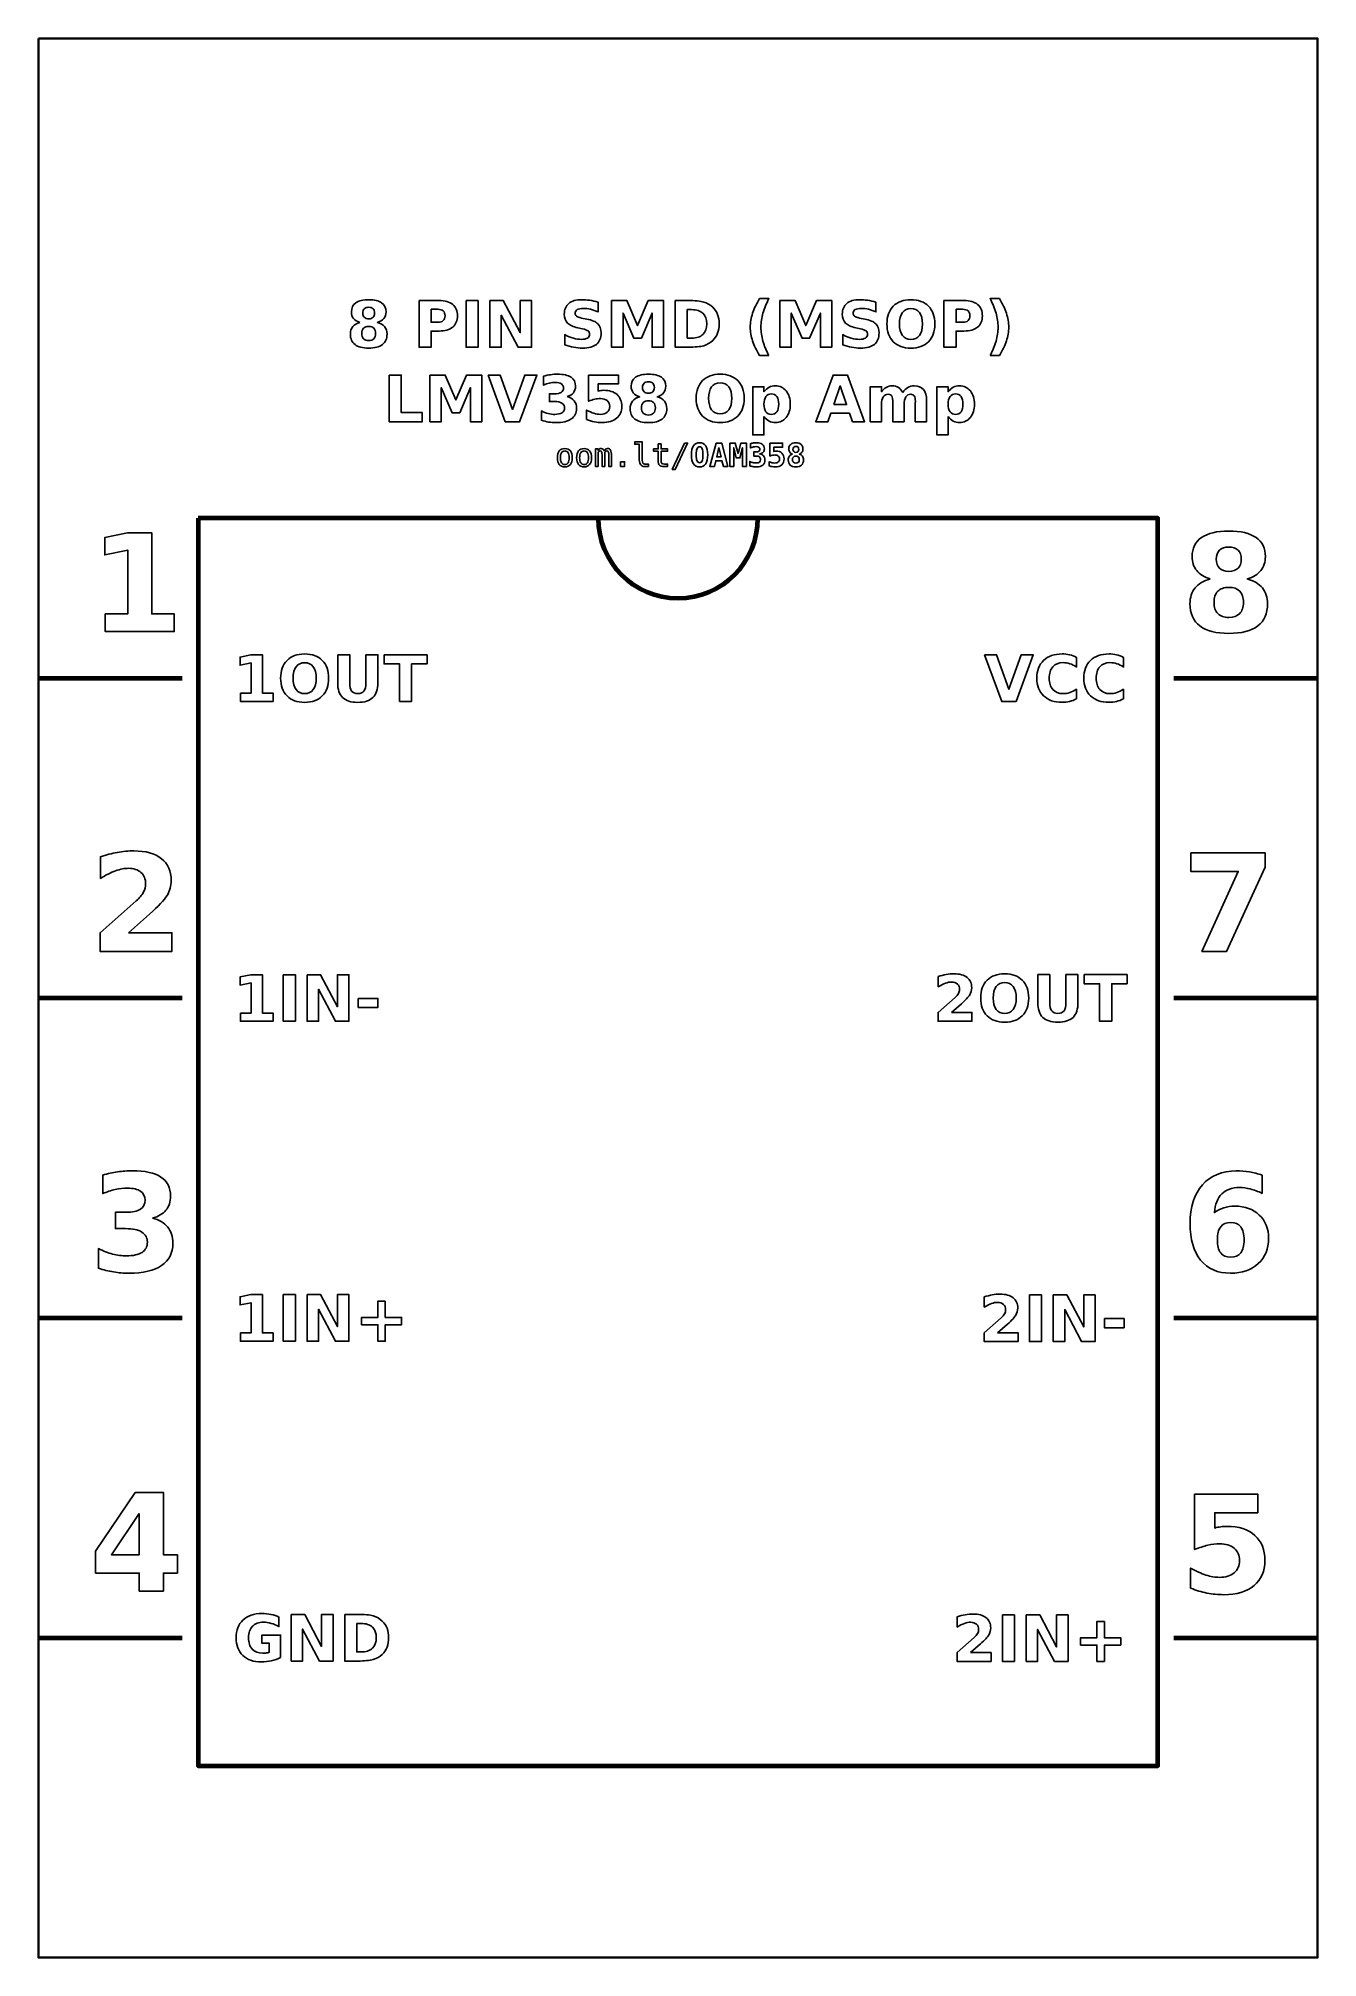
# Model space of a CAD drawing. Header units: centimetres. Extents: x -12.5 to -8.5, y -18.85 to -12.85.
import ezdxf

# ---------------------------------------------------------------- set-up
doc = ezdxf.new("R2010")
doc.units = ezdxf.units.CM
doc.header["$MEASUREMENT"] = 0
doc.layers.add('Layer 1', color=7, linetype='Continuous')

msp = doc.modelspace()

# ---------------------------------------------------------------- linework, layer by layer
at = {"layer": 'Layer 1', "color": 7, "lineweight": 35}
msp.add_open_spline([(-12.5, -12.85), (-12.5, -12.85), (-8.5, -12.85), (-8.5, -12.85), (-8.5, -12.85), (-8.5, -12.85), (-8.5, -18.85), (-8.5, -18.85), (-8.5, -18.85), (-8.5, -18.85), (-12.5, -18.85), (-12.5, -18.85), (-12.5, -18.85), (-12.5, -18.85), (-12.5, -12.85), (-12.5, -12.85)], degree=3, knots=[0, 0, 0, 0, 0.25, 0.25, 0.25, 0.25, 0.5, 0.5, 0.5, 0.5, 0.75, 0.75, 0.75, 0.75, 1, 1, 1, 1], dxfattribs=at)
at = {"layer": 'Layer 1', "color": 250}
for points, knots in [([(-11.49446, -13.73782), (-11.5033, -13.73515), (-11.50996, -13.73105), (-11.51446, -13.72552), (-11.51446, -13.72552), (-11.51896, -13.71998), (-11.5212, -13.71308), (-11.5212, -13.70482), (-11.5212, -13.70482), (-11.5212, -13.69252), (-11.5166, -13.68312), (-11.50743, -13.67668), (-11.50743, -13.67668), (-11.49826, -13.67025), (-11.48476, -13.66702), (-11.467, -13.66702), (-11.467, -13.66702), (-11.44936, -13.66702), (-11.43593, -13.67022), (-11.42676, -13.67665), (-11.42676, -13.67665), (-11.4176, -13.68305), (-11.413, -13.69245), (-11.413, -13.70482), (-11.413, -13.70482), (-11.413, -13.71308), (-11.41526, -13.71998), (-11.41976, -13.72552), (-11.41976, -13.72552), (-11.4243, -13.73105), (-11.431, -13.73515), (-11.43983, -13.73782), (-11.43983, -13.73782), (-11.42993, -13.74055), (-11.42246, -13.74498), (-11.41743, -13.75115), (-11.41743, -13.75115), (-11.4124, -13.75728), (-11.40986, -13.76505), (-11.40986, -13.77445), (-11.40986, -13.77445), (-11.40986, -13.78888), (-11.41466, -13.79982), (-11.42426, -13.80718), (-11.42426, -13.80718), (-11.43386, -13.81458), (-11.44813, -13.81828), (-11.467, -13.81828), (-11.467, -13.81828), (-11.48596, -13.81828), (-11.50026, -13.81458), (-11.50993, -13.80718), (-11.50993, -13.80718), (-11.5196, -13.79982), (-11.52443, -13.78888), (-11.52443, -13.77445), (-11.52443, -13.77445), (-11.52443, -13.76505), (-11.5219, -13.75728), (-11.51686, -13.75115), (-11.51686, -13.75115), (-11.51183, -13.74498), (-11.50436, -13.74055), (-11.49446, -13.73782)], [0, 0, 0, 0, 0.0625, 0.0625, 0.0625, 0.0625, 0.125, 0.125, 0.125, 0.125, 0.1875, 0.1875, 0.1875, 0.1875, 0.25, 0.25, 0.25, 0.25, 0.3125, 0.3125, 0.3125, 0.3125, 0.375, 0.375, 0.375, 0.375, 0.4375, 0.4375, 0.4375, 0.4375, 0.5, 0.5, 0.5, 0.5, 0.5625, 0.5625, 0.5625, 0.5625, 0.625, 0.625, 0.625, 0.625, 0.6875, 0.6875, 0.6875, 0.6875, 0.75, 0.75, 0.75, 0.75, 0.8125, 0.8125, 0.8125, 0.8125, 0.875, 0.875, 0.875, 0.875, 0.9375, 0.9375, 0.9375, 0.9375, 1, 1, 1, 1]), ([(-11.30946, -13.66965), (-11.30946, -13.66965), (-11.24706, -13.66965), (-11.24706, -13.66965), (-11.24706, -13.66965), (-11.2285, -13.66965), (-11.21426, -13.67378), (-11.20433, -13.68202), (-11.20433, -13.68202), (-11.1944, -13.69025), (-11.18943, -13.70198), (-11.18943, -13.71722), (-11.18943, -13.71722), (-11.18943, -13.73248), (-11.1944, -13.74425), (-11.20433, -13.75248), (-11.20433, -13.75248), (-11.21426, -13.76072), (-11.2285, -13.76485), (-11.24706, -13.76485), (-11.24706, -13.76485), (-11.24706, -13.76485), (-11.27186, -13.76485), (-11.27186, -13.76485), (-11.27186, -13.76485), (-11.27186, -13.76485), (-11.27186, -13.81545), (-11.27186, -13.81545), (-11.27186, -13.81545), (-11.27186, -13.81545), (-11.30946, -13.81545), (-11.30946, -13.81545), (-11.30946, -13.81545), (-11.30946, -13.81545), (-11.30946, -13.66965), (-11.30946, -13.66965)], [0, 0, 0, 0, 0.1111111, 0.1111111, 0.1111111, 0.1111111, 0.2222222, 0.2222222, 0.2222222, 0.2222222, 0.3333333, 0.3333333, 0.3333333, 0.3333333, 0.4444444, 0.4444444, 0.4444444, 0.4444444, 0.5555556, 0.5555556, 0.5555556, 0.5555556, 0.6666667, 0.6666667, 0.6666667, 0.6666667, 0.7777778, 0.7777778, 0.7777778, 0.7777778, 0.8888889, 0.8888889, 0.8888889, 0.8888889, 1, 1, 1, 1]), ([(-11.16289, -13.66965), (-11.16289, -13.66965), (-11.12529, -13.66965), (-11.12529, -13.66965), (-11.12529, -13.66965), (-11.12529, -13.66965), (-11.12529, -13.81545), (-11.12529, -13.81545), (-11.12529, -13.81545), (-11.12529, -13.81545), (-11.16289, -13.81545), (-11.16289, -13.81545), (-11.16289, -13.81545), (-11.16289, -13.81545), (-11.16289, -13.66965), (-11.16289, -13.66965)], [0, 0, 0, 0, 0.25, 0.25, 0.25, 0.25, 0.5, 0.5, 0.5, 0.5, 0.75, 0.75, 0.75, 0.75, 1, 1, 1, 1]), ([(-11.08849, -13.66965), (-11.08849, -13.66965), (-11.04649, -13.66965), (-11.04649, -13.66965), (-11.04649, -13.66965), (-11.04649, -13.66965), (-10.99346, -13.76965), (-10.99346, -13.76965), (-10.99346, -13.76965), (-10.99346, -13.76965), (-10.99346, -13.66965), (-10.99346, -13.66965), (-10.99346, -13.66965), (-10.99346, -13.66965), (-10.95783, -13.66965), (-10.95783, -13.66965), (-10.95783, -13.66965), (-10.95783, -13.66965), (-10.95783, -13.81545), (-10.95783, -13.81545), (-10.95783, -13.81545), (-10.95783, -13.81545), (-10.99983, -13.81545), (-10.99983, -13.81545), (-10.99983, -13.81545), (-10.99983, -13.81545), (-11.05286, -13.71545), (-11.05286, -13.71545), (-11.05286, -13.71545), (-11.05286, -13.71545), (-11.05286, -13.81545), (-11.05286, -13.81545), (-11.05286, -13.81545), (-11.05286, -13.81545), (-11.08849, -13.81545), (-11.08849, -13.81545), (-11.08849, -13.81545), (-11.08849, -13.81545), (-11.08849, -13.66965), (-11.08849, -13.66965)], [0, 0, 0, 0, 0.1, 0.1, 0.1, 0.1, 0.2, 0.2, 0.2, 0.2, 0.3, 0.3, 0.3, 0.3, 0.4, 0.4, 0.4, 0.4, 0.5, 0.5, 0.5, 0.5, 0.6, 0.6, 0.6, 0.6, 0.7, 0.7, 0.7, 0.7, 0.8, 0.8, 0.8, 0.8, 0.9, 0.9, 0.9, 0.9, 1, 1, 1, 1]), ([(-10.75003, -13.67425), (-10.75003, -13.67425), (-10.75003, -13.70508), (-10.75003, -13.70508), (-10.75003, -13.70508), (-10.75803, -13.70152), (-10.76586, -13.69882), (-10.77346, -13.69698), (-10.77346, -13.69698), (-10.78109, -13.69515), (-10.78829, -13.69425), (-10.79506, -13.69425), (-10.79506, -13.69425), (-10.80403, -13.69425), (-10.81069, -13.69548), (-10.81499, -13.69795), (-10.81499, -13.69795), (-10.81929, -13.70045), (-10.82143, -13.70428), (-10.82143, -13.70948), (-10.82143, -13.70948), (-10.82143, -13.71338), (-10.81999, -13.71645), (-10.81709, -13.71862), (-10.81709, -13.71862), (-10.81419, -13.72078), (-10.80893, -13.72268), (-10.80129, -13.72425), (-10.80129, -13.72425), (-10.80129, -13.72425), (-10.78529, -13.72745), (-10.78529, -13.72745), (-10.78529, -13.72745), (-10.76906, -13.73072), (-10.75756, -13.73565), (-10.75073, -13.74232), (-10.75073, -13.74232), (-10.74389, -13.74895), (-10.74046, -13.75838), (-10.74046, -13.77062), (-10.74046, -13.77062), (-10.74046, -13.78672), (-10.74523, -13.79868), (-10.75476, -13.80652), (-10.75476, -13.80652), (-10.76429, -13.81435), (-10.77886, -13.81828), (-10.79846, -13.81828), (-10.79846, -13.81828), (-10.80773, -13.81828), (-10.81699, -13.81742), (-10.82629, -13.81565), (-10.82629, -13.81565), (-10.83559, -13.81388), (-10.84493, -13.81128), (-10.85423, -13.80785), (-10.85423, -13.80785), (-10.85423, -13.80785), (-10.85423, -13.77612), (-10.85423, -13.77612), (-10.85423, -13.77612), (-10.84493, -13.78105), (-10.83593, -13.78478), (-10.82723, -13.78728), (-10.82723, -13.78728), (-10.81853, -13.78978), (-10.81016, -13.79105), (-10.80209, -13.79105), (-10.80209, -13.79105), (-10.79389, -13.79105), (-10.78759, -13.78968), (-10.78323, -13.78695), (-10.78323, -13.78695), (-10.77886, -13.78422), (-10.77669, -13.78032), (-10.77669, -13.77522), (-10.77669, -13.77522), (-10.77669, -13.77068), (-10.77816, -13.76715), (-10.78113, -13.76468), (-10.78113, -13.76468), (-10.78409, -13.76222), (-10.78999, -13.75998), (-10.79886, -13.75805), (-10.79886, -13.75805), (-10.79886, -13.75805), (-10.81343, -13.75482), (-10.81343, -13.75482), (-10.81343, -13.75482), (-10.82799, -13.75168), (-10.83866, -13.74672), (-10.84539, -13.73988), (-10.84539, -13.73988), (-10.85213, -13.73305), (-10.85549, -13.72382), (-10.85549, -13.71225), (-10.85549, -13.71225), (-10.85549, -13.69772), (-10.85079, -13.68655), (-10.84143, -13.67875), (-10.84143, -13.67875), (-10.83206, -13.67092), (-10.81859, -13.66702), (-10.80099, -13.66702), (-10.80099, -13.66702), (-10.79299, -13.66702), (-10.78476, -13.66762), (-10.77629, -13.66882), (-10.77629, -13.66882), (-10.76783, -13.67002), (-10.75906, -13.67182), (-10.75003, -13.67425)], [0, 0, 0, 0, 0.0357143, 0.0357143, 0.0357143, 0.0357143, 0.0714286, 0.0714286, 0.0714286, 0.0714286, 0.1071429, 0.1071429, 0.1071429, 0.1071429, 0.1428571, 0.1428571, 0.1428571, 0.1428571, 0.1785714, 0.1785714, 0.1785714, 0.1785714, 0.2142857, 0.2142857, 0.2142857, 0.2142857, 0.25, 0.25, 0.25, 0.25, 0.2857143, 0.2857143, 0.2857143, 0.2857143, 0.3214286, 0.3214286, 0.3214286, 0.3214286, 0.3571429, 0.3571429, 0.3571429, 0.3571429, 0.3928571, 0.3928571, 0.3928571, 0.3928571, 0.4285714, 0.4285714, 0.4285714, 0.4285714, 0.4642857, 0.4642857, 0.4642857, 0.4642857, 0.5, 0.5, 0.5, 0.5, 0.5357143, 0.5357143, 0.5357143, 0.5357143, 0.5714286, 0.5714286, 0.5714286, 0.5714286, 0.6071429, 0.6071429, 0.6071429, 0.6071429, 0.6428571, 0.6428571, 0.6428571, 0.6428571, 0.6785714, 0.6785714, 0.6785714, 0.6785714, 0.7142857, 0.7142857, 0.7142857, 0.7142857, 0.75, 0.75, 0.75, 0.75, 0.7857143, 0.7857143, 0.7857143, 0.7857143, 0.8214286, 0.8214286, 0.8214286, 0.8214286, 0.8571429, 0.8571429, 0.8571429, 0.8571429, 0.8928571, 0.8928571, 0.8928571, 0.8928571, 0.9285714, 0.9285714, 0.9285714, 0.9285714, 0.9642857, 0.9642857, 0.9642857, 0.9642857, 1, 1, 1, 1]), ([(-10.70746, -13.66965), (-10.70746, -13.66965), (-10.65963, -13.66965), (-10.65963, -13.66965), (-10.65963, -13.66965), (-10.65963, -13.66965), (-10.6264, -13.74768), (-10.6264, -13.74768), (-10.6264, -13.74768), (-10.6264, -13.74768), (-10.593, -13.66965), (-10.593, -13.66965), (-10.593, -13.66965), (-10.593, -13.66965), (-10.54526, -13.66965), (-10.54526, -13.66965), (-10.54526, -13.66965), (-10.54526, -13.66965), (-10.54526, -13.81545), (-10.54526, -13.81545), (-10.54526, -13.81545), (-10.54526, -13.81545), (-10.5808, -13.81545), (-10.5808, -13.81545), (-10.5808, -13.81545), (-10.5808, -13.81545), (-10.5808, -13.70882), (-10.5808, -13.70882), (-10.5808, -13.70882), (-10.5808, -13.70882), (-10.6144, -13.78742), (-10.6144, -13.78742), (-10.6144, -13.78742), (-10.6144, -13.78742), (-10.63823, -13.78742), (-10.63823, -13.78742), (-10.63823, -13.78742), (-10.63823, -13.78742), (-10.67183, -13.70882), (-10.67183, -13.70882), (-10.67183, -13.70882), (-10.67183, -13.70882), (-10.67183, -13.81545), (-10.67183, -13.81545), (-10.67183, -13.81545), (-10.67183, -13.81545), (-10.70746, -13.81545), (-10.70746, -13.81545), (-10.70746, -13.81545), (-10.70746, -13.81545), (-10.70746, -13.66965), (-10.70746, -13.66965)], [0, 0, 0, 0, 0.0769231, 0.0769231, 0.0769231, 0.0769231, 0.1538462, 0.1538462, 0.1538462, 0.1538462, 0.2307692, 0.2307692, 0.2307692, 0.2307692, 0.3076923, 0.3076923, 0.3076923, 0.3076923, 0.3846154, 0.3846154, 0.3846154, 0.3846154, 0.4615385, 0.4615385, 0.4615385, 0.4615385, 0.5384615, 0.5384615, 0.5384615, 0.5384615, 0.6153846, 0.6153846, 0.6153846, 0.6153846, 0.6923077, 0.6923077, 0.6923077, 0.6923077, 0.7692308, 0.7692308, 0.7692308, 0.7692308, 0.8461538, 0.8461538, 0.8461538, 0.8461538, 0.9230769, 0.9230769, 0.9230769, 0.9230769, 1, 1, 1, 1]), ([(-10.50843, -13.66965), (-10.50843, -13.66965), (-10.46877, -13.66965), (-10.46877, -13.66965), (-10.46877, -13.66965), (-10.44663, -13.66965), (-10.43017, -13.67122), (-10.41933, -13.67438), (-10.41933, -13.67438), (-10.4085, -13.67755), (-10.3992, -13.68288), (-10.39143, -13.69045), (-10.39143, -13.69045), (-10.3846, -13.69702), (-10.37953, -13.70462), (-10.3762, -13.71322), (-10.3762, -13.71322), (-10.3729, -13.72178), (-10.37123, -13.73152), (-10.37123, -13.74242), (-10.37123, -13.74242), (-10.37123, -13.75342), (-10.3729, -13.76322), (-10.3762, -13.77185), (-10.3762, -13.77185), (-10.37953, -13.78048), (-10.3846, -13.78808), (-10.39143, -13.79465), (-10.39143, -13.79465), (-10.39927, -13.80222), (-10.40863, -13.80755), (-10.41957, -13.81072), (-10.41957, -13.81072), (-10.4305, -13.81388), (-10.4469, -13.81545), (-10.46877, -13.81545), (-10.46877, -13.81545), (-10.46877, -13.81545), (-10.50843, -13.81545), (-10.50843, -13.81545), (-10.50843, -13.81545), (-10.50843, -13.81545), (-10.50843, -13.66965), (-10.50843, -13.66965)], [0, 0, 0, 0, 0.0909091, 0.0909091, 0.0909091, 0.0909091, 0.1818182, 0.1818182, 0.1818182, 0.1818182, 0.2727273, 0.2727273, 0.2727273, 0.2727273, 0.3636364, 0.3636364, 0.3636364, 0.3636364, 0.4545455, 0.4545455, 0.4545455, 0.4545455, 0.5454545, 0.5454545, 0.5454545, 0.5454545, 0.6363636, 0.6363636, 0.6363636, 0.6363636, 0.7272727, 0.7272727, 0.7272727, 0.7272727, 0.8181818, 0.8181818, 0.8181818, 0.8181818, 0.9090909, 0.9090909, 0.9090909, 0.9090909, 1, 1, 1, 1]), ([(-10.21577, -13.84182), (-10.21577, -13.84182), (-10.24477, -13.84182), (-10.24477, -13.84182), (-10.24477, -13.84182), (-10.25474, -13.82575), (-10.2621, -13.81045), (-10.26684, -13.79595), (-10.26684, -13.79595), (-10.2716, -13.78148), (-10.27397, -13.76712), (-10.27397, -13.75285), (-10.27397, -13.75285), (-10.27397, -13.73858), (-10.27157, -13.72415), (-10.2668, -13.70955), (-10.2668, -13.70955), (-10.262, -13.69492), (-10.25467, -13.67965), (-10.24477, -13.66368), (-10.24477, -13.66368), (-10.24477, -13.66368), (-10.21577, -13.66368), (-10.21577, -13.66368), (-10.21577, -13.66368), (-10.2241, -13.67912), (-10.23034, -13.69422), (-10.2345, -13.70895), (-10.2345, -13.70895), (-10.23867, -13.72368), (-10.24077, -13.73825), (-10.24077, -13.75265), (-10.24077, -13.75265), (-10.24077, -13.76705), (-10.2387, -13.78162), (-10.23457, -13.79642), (-10.23457, -13.79642), (-10.23044, -13.81118), (-10.22417, -13.82632), (-10.21577, -13.84182)], [0, 0, 0, 0, 0.1, 0.1, 0.1, 0.1, 0.2, 0.2, 0.2, 0.2, 0.3, 0.3, 0.3, 0.3, 0.4, 0.4, 0.4, 0.4, 0.5, 0.5, 0.5, 0.5, 0.6, 0.6, 0.6, 0.6, 0.7, 0.7, 0.7, 0.7, 0.8, 0.8, 0.8, 0.8, 0.9, 0.9, 0.9, 0.9, 1, 1, 1, 1]), ([(-10.1814, -13.66965), (-10.1814, -13.66965), (-10.13357, -13.66965), (-10.13357, -13.66965), (-10.13357, -13.66965), (-10.13357, -13.66965), (-10.10034, -13.74768), (-10.10034, -13.74768), (-10.10034, -13.74768), (-10.10034, -13.74768), (-10.06694, -13.66965), (-10.06694, -13.66965), (-10.06694, -13.66965), (-10.06694, -13.66965), (-10.0192, -13.66965), (-10.0192, -13.66965), (-10.0192, -13.66965), (-10.0192, -13.66965), (-10.0192, -13.81545), (-10.0192, -13.81545), (-10.0192, -13.81545), (-10.0192, -13.81545), (-10.05474, -13.81545), (-10.05474, -13.81545), (-10.05474, -13.81545), (-10.05474, -13.81545), (-10.05474, -13.70882), (-10.05474, -13.70882), (-10.05474, -13.70882), (-10.05474, -13.70882), (-10.08834, -13.78742), (-10.08834, -13.78742), (-10.08834, -13.78742), (-10.08834, -13.78742), (-10.11217, -13.78742), (-10.11217, -13.78742), (-10.11217, -13.78742), (-10.11217, -13.78742), (-10.14577, -13.70882), (-10.14577, -13.70882), (-10.14577, -13.70882), (-10.14577, -13.70882), (-10.14577, -13.81545), (-10.14577, -13.81545), (-10.14577, -13.81545), (-10.14577, -13.81545), (-10.1814, -13.81545), (-10.1814, -13.81545), (-10.1814, -13.81545), (-10.1814, -13.81545), (-10.1814, -13.66965), (-10.1814, -13.66965)], [0, 0, 0, 0, 0.0769231, 0.0769231, 0.0769231, 0.0769231, 0.1538462, 0.1538462, 0.1538462, 0.1538462, 0.2307692, 0.2307692, 0.2307692, 0.2307692, 0.3076923, 0.3076923, 0.3076923, 0.3076923, 0.3846154, 0.3846154, 0.3846154, 0.3846154, 0.4615385, 0.4615385, 0.4615385, 0.4615385, 0.5384615, 0.5384615, 0.5384615, 0.5384615, 0.6153846, 0.6153846, 0.6153846, 0.6153846, 0.6923077, 0.6923077, 0.6923077, 0.6923077, 0.7692308, 0.7692308, 0.7692308, 0.7692308, 0.8461538, 0.8461538, 0.8461538, 0.8461538, 0.9230769, 0.9230769, 0.9230769, 0.9230769, 1, 1, 1, 1]), ([(-9.88091, -13.67425), (-9.88091, -13.67425), (-9.88091, -13.70508), (-9.88091, -13.70508), (-9.88091, -13.70508), (-9.88891, -13.70152), (-9.89674, -13.69882), (-9.90434, -13.69698), (-9.90434, -13.69698), (-9.91197, -13.69515), (-9.91917, -13.69425), (-9.92594, -13.69425), (-9.92594, -13.69425), (-9.93491, -13.69425), (-9.94157, -13.69548), (-9.94587, -13.69795), (-9.94587, -13.69795), (-9.95017, -13.70045), (-9.95231, -13.70428), (-9.95231, -13.70948), (-9.95231, -13.70948), (-9.95231, -13.71338), (-9.95087, -13.71645), (-9.94797, -13.71862), (-9.94797, -13.71862), (-9.94507, -13.72078), (-9.93981, -13.72268), (-9.93217, -13.72425), (-9.93217, -13.72425), (-9.93217, -13.72425), (-9.91617, -13.72745), (-9.91617, -13.72745), (-9.91617, -13.72745), (-9.89994, -13.73072), (-9.88844, -13.73565), (-9.88161, -13.74232), (-9.88161, -13.74232), (-9.87477, -13.74895), (-9.87134, -13.75838), (-9.87134, -13.77062), (-9.87134, -13.77062), (-9.87134, -13.78672), (-9.87611, -13.79868), (-9.88564, -13.80652), (-9.88564, -13.80652), (-9.89517, -13.81435), (-9.90974, -13.81828), (-9.92934, -13.81828), (-9.92934, -13.81828), (-9.93861, -13.81828), (-9.94787, -13.81742), (-9.95717, -13.81565), (-9.95717, -13.81565), (-9.96647, -13.81388), (-9.97581, -13.81128), (-9.98511, -13.80785), (-9.98511, -13.80785), (-9.98511, -13.80785), (-9.98511, -13.77612), (-9.98511, -13.77612), (-9.98511, -13.77612), (-9.97581, -13.78105), (-9.96681, -13.78478), (-9.95811, -13.78728), (-9.95811, -13.78728), (-9.94941, -13.78978), (-9.94104, -13.79105), (-9.93297, -13.79105), (-9.93297, -13.79105), (-9.92477, -13.79105), (-9.91847, -13.78968), (-9.91411, -13.78695), (-9.91411, -13.78695), (-9.90974, -13.78422), (-9.90757, -13.78032), (-9.90757, -13.77522), (-9.90757, -13.77522), (-9.90757, -13.77068), (-9.90904, -13.76715), (-9.91201, -13.76468), (-9.91201, -13.76468), (-9.91497, -13.76222), (-9.92087, -13.75998), (-9.92974, -13.75805), (-9.92974, -13.75805), (-9.92974, -13.75805), (-9.94431, -13.75482), (-9.94431, -13.75482), (-9.94431, -13.75482), (-9.95887, -13.75168), (-9.96954, -13.74672), (-9.97627, -13.73988), (-9.97627, -13.73988), (-9.98301, -13.73305), (-9.98637, -13.72382), (-9.98637, -13.71225), (-9.98637, -13.71225), (-9.98637, -13.69772), (-9.98167, -13.68655), (-9.97231, -13.67875), (-9.97231, -13.67875), (-9.96294, -13.67092), (-9.94947, -13.66702), (-9.93187, -13.66702), (-9.93187, -13.66702), (-9.92387, -13.66702), (-9.91564, -13.66762), (-9.90717, -13.66882), (-9.90717, -13.66882), (-9.89871, -13.67002), (-9.88994, -13.67182), (-9.88091, -13.67425)], [0, 0, 0, 0, 0.0357143, 0.0357143, 0.0357143, 0.0357143, 0.0714286, 0.0714286, 0.0714286, 0.0714286, 0.1071429, 0.1071429, 0.1071429, 0.1071429, 0.1428571, 0.1428571, 0.1428571, 0.1428571, 0.1785714, 0.1785714, 0.1785714, 0.1785714, 0.2142857, 0.2142857, 0.2142857, 0.2142857, 0.25, 0.25, 0.25, 0.25, 0.2857143, 0.2857143, 0.2857143, 0.2857143, 0.3214286, 0.3214286, 0.3214286, 0.3214286, 0.3571429, 0.3571429, 0.3571429, 0.3571429, 0.3928571, 0.3928571, 0.3928571, 0.3928571, 0.4285714, 0.4285714, 0.4285714, 0.4285714, 0.4642857, 0.4642857, 0.4642857, 0.4642857, 0.5, 0.5, 0.5, 0.5, 0.5357143, 0.5357143, 0.5357143, 0.5357143, 0.5714286, 0.5714286, 0.5714286, 0.5714286, 0.6071429, 0.6071429, 0.6071429, 0.6071429, 0.6428571, 0.6428571, 0.6428571, 0.6428571, 0.6785714, 0.6785714, 0.6785714, 0.6785714, 0.7142857, 0.7142857, 0.7142857, 0.7142857, 0.75, 0.75, 0.75, 0.75, 0.7857143, 0.7857143, 0.7857143, 0.7857143, 0.8214286, 0.8214286, 0.8214286, 0.8214286, 0.8571429, 0.8571429, 0.8571429, 0.8571429, 0.8928571, 0.8928571, 0.8928571, 0.8928571, 0.9285714, 0.9285714, 0.9285714, 0.9285714, 0.9642857, 0.9642857, 0.9642857, 0.9642857, 1, 1, 1, 1]), ([(-9.77174, -13.66702), (-9.74831, -13.66702), (-9.72994, -13.67372), (-9.71668, -13.68715), (-9.71668, -13.68715), (-9.70338, -13.70055), (-9.69674, -13.71905), (-9.69674, -13.74268), (-9.69674, -13.74268), (-9.69674, -13.76625), (-9.70338, -13.78475), (-9.71668, -13.79815), (-9.71668, -13.79815), (-9.72994, -13.81158), (-9.74831, -13.81828), (-9.77174, -13.81828), (-9.77174, -13.81828), (-9.79511, -13.81828), (-9.81344, -13.81158), (-9.82678, -13.79815), (-9.82678, -13.79815), (-9.84008, -13.78475), (-9.84674, -13.76625), (-9.84674, -13.74268), (-9.84674, -13.74268), (-9.84674, -13.71905), (-9.84008, -13.70055), (-9.82678, -13.68715), (-9.82678, -13.68715), (-9.81344, -13.67372), (-9.79511, -13.66702), (-9.77174, -13.66702)], [0, 0, 0, 0, 0.125, 0.125, 0.125, 0.125, 0.25, 0.25, 0.25, 0.25, 0.375, 0.375, 0.375, 0.375, 0.5, 0.5, 0.5, 0.5, 0.625, 0.625, 0.625, 0.625, 0.75, 0.75, 0.75, 0.75, 0.875, 0.875, 0.875, 0.875, 1, 1, 1, 1]), ([(-9.66831, -13.66965), (-9.66831, -13.66965), (-9.60591, -13.66965), (-9.60591, -13.66965), (-9.60591, -13.66965), (-9.58735, -13.66965), (-9.57311, -13.67378), (-9.56318, -13.68202), (-9.56318, -13.68202), (-9.55325, -13.69025), (-9.54828, -13.70198), (-9.54828, -13.71722), (-9.54828, -13.71722), (-9.54828, -13.73248), (-9.55325, -13.74425), (-9.56318, -13.75248), (-9.56318, -13.75248), (-9.57311, -13.76072), (-9.58735, -13.76485), (-9.60591, -13.76485), (-9.60591, -13.76485), (-9.60591, -13.76485), (-9.63071, -13.76485), (-9.63071, -13.76485), (-9.63071, -13.76485), (-9.63071, -13.76485), (-9.63071, -13.81545), (-9.63071, -13.81545), (-9.63071, -13.81545), (-9.63071, -13.81545), (-9.66831, -13.81545), (-9.66831, -13.81545), (-9.66831, -13.81545), (-9.66831, -13.81545), (-9.66831, -13.66965), (-9.66831, -13.66965)], [0, 0, 0, 0, 0.1111111, 0.1111111, 0.1111111, 0.1111111, 0.2222222, 0.2222222, 0.2222222, 0.2222222, 0.3333333, 0.3333333, 0.3333333, 0.3333333, 0.4444444, 0.4444444, 0.4444444, 0.4444444, 0.5555556, 0.5555556, 0.5555556, 0.5555556, 0.6666667, 0.6666667, 0.6666667, 0.6666667, 0.7777778, 0.7777778, 0.7777778, 0.7777778, 0.8888889, 0.8888889, 0.8888889, 0.8888889, 1, 1, 1, 1]), ([(-9.52411, -13.84182), (-9.51578, -13.82632), (-9.50951, -13.81118), (-9.50534, -13.79642), (-9.50534, -13.79642), (-9.50118, -13.78162), (-9.49911, -13.76705), (-9.49911, -13.75265), (-9.49911, -13.75265), (-9.49911, -13.73825), (-9.50118, -13.72368), (-9.50534, -13.70895), (-9.50534, -13.70895), (-9.50951, -13.69422), (-9.51578, -13.67912), (-9.52411, -13.66368), (-9.52411, -13.66368), (-9.52411, -13.66368), (-9.49511, -13.66368), (-9.49511, -13.66368), (-9.49511, -13.66368), (-9.48521, -13.67965), (-9.47788, -13.69492), (-9.47308, -13.70955), (-9.47308, -13.70955), (-9.46831, -13.72415), (-9.46591, -13.73858), (-9.46591, -13.75285), (-9.46591, -13.75285), (-9.46591, -13.76712), (-9.46828, -13.78148), (-9.47304, -13.79595), (-9.47304, -13.79595), (-9.47778, -13.81045), (-9.48514, -13.82575), (-9.49511, -13.84182), (-9.49511, -13.84182), (-9.49511, -13.84182), (-9.52411, -13.84182), (-9.52411, -13.84182)], [0, 0, 0, 0, 0.1, 0.1, 0.1, 0.1, 0.2, 0.2, 0.2, 0.2, 0.3, 0.3, 0.3, 0.3, 0.4, 0.4, 0.4, 0.4, 0.5, 0.5, 0.5, 0.5, 0.6, 0.6, 0.6, 0.6, 0.7, 0.7, 0.7, 0.7, 0.8, 0.8, 0.8, 0.8, 0.9, 0.9, 0.9, 0.9, 1, 1, 1, 1]), ([(-11.48566, -13.70862), (-11.48566, -13.71442), (-11.48406, -13.71888), (-11.48083, -13.72198), (-11.48083, -13.72198), (-11.4776, -13.72512), (-11.473, -13.72668), (-11.467, -13.72668), (-11.467, -13.72668), (-11.46113, -13.72668), (-11.4566, -13.72512), (-11.45343, -13.72198), (-11.45343, -13.72198), (-11.45023, -13.71888), (-11.44863, -13.71442), (-11.44863, -13.70862), (-11.44863, -13.70862), (-11.44863, -13.70282), (-11.45023, -13.69838), (-11.45343, -13.69528), (-11.45343, -13.69528), (-11.4566, -13.69218), (-11.46113, -13.69065), (-11.467, -13.69065), (-11.467, -13.69065), (-11.473, -13.69065), (-11.4776, -13.69222), (-11.48083, -13.69535), (-11.48083, -13.69535), (-11.48406, -13.69845), (-11.48566, -13.70288), (-11.48566, -13.70862)], [0, 0, 0, 0, 0.125, 0.125, 0.125, 0.125, 0.25, 0.25, 0.25, 0.25, 0.375, 0.375, 0.375, 0.375, 0.5, 0.5, 0.5, 0.5, 0.625, 0.625, 0.625, 0.625, 0.75, 0.75, 0.75, 0.75, 0.875, 0.875, 0.875, 0.875, 1, 1, 1, 1]), ([(-11.27186, -13.69688), (-11.27186, -13.69688), (-11.27186, -13.73762), (-11.27186, -13.73762), (-11.27186, -13.73762), (-11.27186, -13.73762), (-11.25106, -13.73762), (-11.25106, -13.73762), (-11.25106, -13.73762), (-11.24376, -13.73762), (-11.23813, -13.73585), (-11.23416, -13.73228), (-11.23416, -13.73228), (-11.2302, -13.72875), (-11.2282, -13.72372), (-11.2282, -13.71722), (-11.2282, -13.71722), (-11.2282, -13.71068), (-11.2302, -13.70568), (-11.23416, -13.70215), (-11.23416, -13.70215), (-11.23813, -13.69865), (-11.24376, -13.69688), (-11.25106, -13.69688), (-11.25106, -13.69688), (-11.25106, -13.69688), (-11.27186, -13.69688), (-11.27186, -13.69688)], [0, 0, 0, 0, 0.1428571, 0.1428571, 0.1428571, 0.1428571, 0.2857143, 0.2857143, 0.2857143, 0.2857143, 0.4285714, 0.4285714, 0.4285714, 0.4285714, 0.5714286, 0.5714286, 0.5714286, 0.5714286, 0.7142857, 0.7142857, 0.7142857, 0.7142857, 0.8571429, 0.8571429, 0.8571429, 0.8571429, 1, 1, 1, 1]), ([(-10.47083, -13.69808), (-10.47083, -13.69808), (-10.47083, -13.78702), (-10.47083, -13.78702), (-10.47083, -13.78702), (-10.47083, -13.78702), (-10.45737, -13.78702), (-10.45737, -13.78702), (-10.45737, -13.78702), (-10.442, -13.78702), (-10.43027, -13.78322), (-10.42217, -13.77558), (-10.42217, -13.77558), (-10.41407, -13.76798), (-10.41, -13.75692), (-10.41, -13.74242), (-10.41, -13.74242), (-10.41, -13.72795), (-10.41403, -13.71695), (-10.4221, -13.70942), (-10.4221, -13.70942), (-10.43017, -13.70185), (-10.44193, -13.69808), (-10.45737, -13.69808), (-10.45737, -13.69808), (-10.45737, -13.69808), (-10.47083, -13.69808), (-10.47083, -13.69808)], [0, 0, 0, 0, 0.1428571, 0.1428571, 0.1428571, 0.1428571, 0.2857143, 0.2857143, 0.2857143, 0.2857143, 0.4285714, 0.4285714, 0.4285714, 0.4285714, 0.5714286, 0.5714286, 0.5714286, 0.5714286, 0.7142857, 0.7142857, 0.7142857, 0.7142857, 0.8571429, 0.8571429, 0.8571429, 0.8571429, 1, 1, 1, 1]), ([(-9.77174, -13.69425), (-9.78321, -13.69425), (-9.79208, -13.69848), (-9.79841, -13.70695), (-9.79841, -13.70695), (-9.80471, -13.71542), (-9.80788, -13.72732), (-9.80788, -13.74268), (-9.80788, -13.74268), (-9.80788, -13.75802), (-9.80471, -13.76988), (-9.79841, -13.77835), (-9.79841, -13.77835), (-9.79208, -13.78682), (-9.78321, -13.79105), (-9.77174, -13.79105), (-9.77174, -13.79105), (-9.76021, -13.79105), (-9.75131, -13.78682), (-9.74498, -13.77835), (-9.74498, -13.77835), (-9.73868, -13.76988), (-9.73551, -13.75802), (-9.73551, -13.74268), (-9.73551, -13.74268), (-9.73551, -13.72732), (-9.73868, -13.71542), (-9.74498, -13.70695), (-9.74498, -13.70695), (-9.75131, -13.69848), (-9.76021, -13.69425), (-9.77174, -13.69425)], [0, 0, 0, 0, 0.125, 0.125, 0.125, 0.125, 0.25, 0.25, 0.25, 0.25, 0.375, 0.375, 0.375, 0.375, 0.5, 0.5, 0.5, 0.5, 0.625, 0.625, 0.625, 0.625, 0.75, 0.75, 0.75, 0.75, 0.875, 0.875, 0.875, 0.875, 1, 1, 1, 1]), ([(-9.63071, -13.69688), (-9.63071, -13.69688), (-9.63071, -13.73762), (-9.63071, -13.73762), (-9.63071, -13.73762), (-9.63071, -13.73762), (-9.60991, -13.73762), (-9.60991, -13.73762), (-9.60991, -13.73762), (-9.60261, -13.73762), (-9.59698, -13.73585), (-9.59301, -13.73228), (-9.59301, -13.73228), (-9.58905, -13.72875), (-9.58705, -13.72372), (-9.58705, -13.71722), (-9.58705, -13.71722), (-9.58705, -13.71068), (-9.58905, -13.70568), (-9.59301, -13.70215), (-9.59301, -13.70215), (-9.59698, -13.69865), (-9.60261, -13.69688), (-9.60991, -13.69688), (-9.60991, -13.69688), (-9.60991, -13.69688), (-9.63071, -13.69688), (-9.63071, -13.69688)], [0, 0, 0, 0, 0.1428571, 0.1428571, 0.1428571, 0.1428571, 0.2857143, 0.2857143, 0.2857143, 0.2857143, 0.4285714, 0.4285714, 0.4285714, 0.4285714, 0.5714286, 0.5714286, 0.5714286, 0.5714286, 0.7142857, 0.7142857, 0.7142857, 0.7142857, 0.8571429, 0.8571429, 0.8571429, 0.8571429, 1, 1, 1, 1]), ([(-11.467, -13.75022), (-11.47403, -13.75022), (-11.47946, -13.75215), (-11.48323, -13.75598), (-11.48323, -13.75598), (-11.487, -13.75982), (-11.4889, -13.76532), (-11.4889, -13.77248), (-11.4889, -13.77248), (-11.4889, -13.77965), (-11.487, -13.78512), (-11.48323, -13.78895), (-11.48323, -13.78895), (-11.47946, -13.79275), (-11.47403, -13.79465), (-11.467, -13.79465), (-11.467, -13.79465), (-11.46003, -13.79465), (-11.4547, -13.79275), (-11.45096, -13.78895), (-11.45096, -13.78895), (-11.44726, -13.78512), (-11.4454, -13.77965), (-11.4454, -13.77248), (-11.4454, -13.77248), (-11.4454, -13.76525), (-11.44726, -13.75975), (-11.45096, -13.75592), (-11.45096, -13.75592), (-11.4547, -13.75212), (-11.46003, -13.75022), (-11.467, -13.75022)], [0, 0, 0, 0, 0.125, 0.125, 0.125, 0.125, 0.25, 0.25, 0.25, 0.25, 0.375, 0.375, 0.375, 0.375, 0.5, 0.5, 0.5, 0.5, 0.625, 0.625, 0.625, 0.625, 0.75, 0.75, 0.75, 0.75, 0.875, 0.875, 0.875, 0.875, 1, 1, 1, 1]), ([(-11.4031, -13.90245), (-11.4031, -13.90245), (-11.3655, -13.90245), (-11.3655, -13.90245), (-11.3655, -13.90245), (-11.3655, -13.90245), (-11.3655, -14.01982), (-11.3655, -14.01982), (-11.3655, -14.01982), (-11.3655, -14.01982), (-11.2995, -14.01982), (-11.2995, -14.01982), (-11.2995, -14.01982), (-11.2995, -14.01982), (-11.2995, -14.04825), (-11.2995, -14.04825), (-11.2995, -14.04825), (-11.2995, -14.04825), (-11.4031, -14.04825), (-11.4031, -14.04825), (-11.4031, -14.04825), (-11.4031, -14.04825), (-11.4031, -13.90245), (-11.4031, -13.90245)], [0, 0, 0, 0, 0.1666667, 0.1666667, 0.1666667, 0.1666667, 0.3333333, 0.3333333, 0.3333333, 0.3333333, 0.5, 0.5, 0.5, 0.5, 0.6666667, 0.6666667, 0.6666667, 0.6666667, 0.8333333, 0.8333333, 0.8333333, 0.8333333, 1, 1, 1, 1]), ([(-11.27567, -13.90245), (-11.27567, -13.90245), (-11.22784, -13.90245), (-11.22784, -13.90245), (-11.22784, -13.90245), (-11.22784, -13.90245), (-11.19461, -13.98048), (-11.19461, -13.98048), (-11.19461, -13.98048), (-11.19461, -13.98048), (-11.16121, -13.90245), (-11.16121, -13.90245), (-11.16121, -13.90245), (-11.16121, -13.90245), (-11.11347, -13.90245), (-11.11347, -13.90245), (-11.11347, -13.90245), (-11.11347, -13.90245), (-11.11347, -14.04825), (-11.11347, -14.04825), (-11.11347, -14.04825), (-11.11347, -14.04825), (-11.14901, -14.04825), (-11.14901, -14.04825), (-11.14901, -14.04825), (-11.14901, -14.04825), (-11.14901, -13.94162), (-11.14901, -13.94162), (-11.14901, -13.94162), (-11.14901, -13.94162), (-11.18261, -14.02022), (-11.18261, -14.02022), (-11.18261, -14.02022), (-11.18261, -14.02022), (-11.20644, -14.02022), (-11.20644, -14.02022), (-11.20644, -14.02022), (-11.20644, -14.02022), (-11.24004, -13.94162), (-11.24004, -13.94162), (-11.24004, -13.94162), (-11.24004, -13.94162), (-11.24004, -14.04825), (-11.24004, -14.04825), (-11.24004, -14.04825), (-11.24004, -14.04825), (-11.27567, -14.04825), (-11.27567, -14.04825), (-11.27567, -14.04825), (-11.27567, -14.04825), (-11.27567, -13.90245), (-11.27567, -13.90245)], [0, 0, 0, 0, 0.0769231, 0.0769231, 0.0769231, 0.0769231, 0.1538462, 0.1538462, 0.1538462, 0.1538462, 0.2307692, 0.2307692, 0.2307692, 0.2307692, 0.3076923, 0.3076923, 0.3076923, 0.3076923, 0.3846154, 0.3846154, 0.3846154, 0.3846154, 0.4615385, 0.4615385, 0.4615385, 0.4615385, 0.5384615, 0.5384615, 0.5384615, 0.5384615, 0.6153846, 0.6153846, 0.6153846, 0.6153846, 0.6923077, 0.6923077, 0.6923077, 0.6923077, 0.7692308, 0.7692308, 0.7692308, 0.7692308, 0.8461538, 0.8461538, 0.8461538, 0.8461538, 0.9230769, 0.9230769, 0.9230769, 0.9230769, 1, 1, 1, 1]), ([(-11.09404, -13.90245), (-11.09404, -13.90245), (-11.05624, -13.90245), (-11.05624, -13.90245), (-11.05624, -13.90245), (-11.05624, -13.90245), (-11.01758, -14.01005), (-11.01758, -14.01005), (-11.01758, -14.01005), (-11.01758, -14.01005), (-10.97901, -13.90245), (-10.97901, -13.90245), (-10.97901, -13.90245), (-10.97901, -13.90245), (-10.94121, -13.90245), (-10.94121, -13.90245), (-10.94121, -13.90245), (-10.94121, -13.90245), (-10.99521, -14.04825), (-10.99521, -14.04825), (-10.99521, -14.04825), (-10.99521, -14.04825), (-11.04004, -14.04825), (-11.04004, -14.04825), (-11.04004, -14.04825), (-11.04004, -14.04825), (-11.09404, -13.90245), (-11.09404, -13.90245)], [0, 0, 0, 0, 0.1428571, 0.1428571, 0.1428571, 0.1428571, 0.2857143, 0.2857143, 0.2857143, 0.2857143, 0.4285714, 0.4285714, 0.4285714, 0.4285714, 0.5714286, 0.5714286, 0.5714286, 0.5714286, 0.7142857, 0.7142857, 0.7142857, 0.7142857, 0.8571429, 0.8571429, 0.8571429, 0.8571429, 1, 1, 1, 1]), ([(-10.84704, -13.96962), (-10.83724, -13.97215), (-10.82974, -13.97658), (-10.82464, -13.98285), (-10.82464, -13.98285), (-10.81954, -13.98915), (-10.81698, -13.99712), (-10.81698, -14.00682), (-10.81698, -14.00682), (-10.81698, -14.02128), (-10.82251, -14.03228), (-10.83358, -14.03982), (-10.83358, -14.03982), (-10.84464, -14.04732), (-10.86078, -14.05108), (-10.88201, -14.05108), (-10.88201, -14.05108), (-10.88951, -14.05108), (-10.89701, -14.05048), (-10.90454, -14.04928), (-10.90454, -14.04928), (-10.91204, -14.04808), (-10.91948, -14.04625), (-10.92684, -14.04385), (-10.92684, -14.04385), (-10.92684, -14.04385), (-10.92684, -14.01485), (-10.92684, -14.01485), (-10.92684, -14.01485), (-10.91981, -14.01835), (-10.91284, -14.02102), (-10.90591, -14.02282), (-10.90591, -14.02282), (-10.89898, -14.02458), (-10.89214, -14.02548), (-10.88544, -14.02548), (-10.88544, -14.02548), (-10.87548, -14.02548), (-10.86784, -14.02375), (-10.86254, -14.02032), (-10.86254, -14.02032), (-10.85724, -14.01685), (-10.85458, -14.01192), (-10.85458, -14.00545), (-10.85458, -14.00545), (-10.85458, -13.99882), (-10.85731, -13.99378), (-10.86274, -13.99038), (-10.86274, -13.99038), (-10.86818, -13.98695), (-10.87621, -13.98525), (-10.88681, -13.98525), (-10.88681, -13.98525), (-10.88681, -13.98525), (-10.90184, -13.98525), (-10.90184, -13.98525), (-10.90184, -13.98525), (-10.90184, -13.98525), (-10.90184, -13.96102), (-10.90184, -13.96102), (-10.90184, -13.96102), (-10.90184, -13.96102), (-10.88604, -13.96102), (-10.88604, -13.96102), (-10.88604, -13.96102), (-10.87658, -13.96102), (-10.86958, -13.95955), (-10.86494, -13.95658), (-10.86494, -13.95658), (-10.86031, -13.95362), (-10.85801, -13.94912), (-10.85801, -13.94308), (-10.85801, -13.94308), (-10.85801, -13.93748), (-10.86024, -13.93315), (-10.86474, -13.93012), (-10.86474, -13.93012), (-10.86924, -13.92705), (-10.87558, -13.92552), (-10.88378, -13.92552), (-10.88378, -13.92552), (-10.88984, -13.92552), (-10.89594, -13.92618), (-10.90214, -13.92755), (-10.90214, -13.92755), (-10.90831, -13.92892), (-10.91444, -13.93095), (-10.92058, -13.93362), (-10.92058, -13.93362), (-10.92058, -13.93362), (-10.92058, -13.90608), (-10.92058, -13.90608), (-10.92058, -13.90608), (-10.91314, -13.90398), (-10.90581, -13.90242), (-10.89851, -13.90138), (-10.89851, -13.90138), (-10.89121, -13.90035), (-10.88408, -13.89982), (-10.87704, -13.89982), (-10.87704, -13.89982), (-10.85811, -13.89982), (-10.84391, -13.90292), (-10.83451, -13.90915), (-10.83451, -13.90915), (-10.82511, -13.91535), (-10.82041, -13.92472), (-10.82041, -13.93722), (-10.82041, -13.93722), (-10.82041, -13.94572), (-10.82264, -13.95272), (-10.82714, -13.95815), (-10.82714, -13.95815), (-10.83164, -13.96358), (-10.83828, -13.96742), (-10.84704, -13.96962)], [0, 0, 0, 0, 0.0344828, 0.0344828, 0.0344828, 0.0344828, 0.0689655, 0.0689655, 0.0689655, 0.0689655, 0.1034483, 0.1034483, 0.1034483, 0.1034483, 0.137931, 0.137931, 0.137931, 0.137931, 0.1724138, 0.1724138, 0.1724138, 0.1724138, 0.2068966, 0.2068966, 0.2068966, 0.2068966, 0.2413793, 0.2413793, 0.2413793, 0.2413793, 0.2758621, 0.2758621, 0.2758621, 0.2758621, 0.3103448, 0.3103448, 0.3103448, 0.3103448, 0.3448276, 0.3448276, 0.3448276, 0.3448276, 0.3793103, 0.3793103, 0.3793103, 0.3793103, 0.4137931, 0.4137931, 0.4137931, 0.4137931, 0.4482759, 0.4482759, 0.4482759, 0.4482759, 0.4827586, 0.4827586, 0.4827586, 0.4827586, 0.5172414, 0.5172414, 0.5172414, 0.5172414, 0.5517241, 0.5517241, 0.5517241, 0.5517241, 0.5862069, 0.5862069, 0.5862069, 0.5862069, 0.6206897, 0.6206897, 0.6206897, 0.6206897, 0.6551724, 0.6551724, 0.6551724, 0.6551724, 0.6896552, 0.6896552, 0.6896552, 0.6896552, 0.7241379, 0.7241379, 0.7241379, 0.7241379, 0.7586207, 0.7586207, 0.7586207, 0.7586207, 0.7931034, 0.7931034, 0.7931034, 0.7931034, 0.8275862, 0.8275862, 0.8275862, 0.8275862, 0.862069, 0.862069, 0.862069, 0.862069, 0.8965517, 0.8965517, 0.8965517, 0.8965517, 0.9310345, 0.9310345, 0.9310345, 0.9310345, 0.9655172, 0.9655172, 0.9655172, 0.9655172, 1, 1, 1, 1]), ([(-10.77984, -13.90245), (-10.77984, -13.90245), (-10.68637, -13.90245), (-10.68637, -13.90245), (-10.68637, -13.90245), (-10.68637, -13.90245), (-10.68637, -13.93008), (-10.68637, -13.93008), (-10.68637, -13.93008), (-10.68637, -13.93008), (-10.74987, -13.93008), (-10.74987, -13.93008), (-10.74987, -13.93008), (-10.74987, -13.93008), (-10.74987, -13.95265), (-10.74987, -13.95265), (-10.74987, -13.95265), (-10.74701, -13.95188), (-10.74414, -13.95128), (-10.74124, -13.95085), (-10.74124, -13.95085), (-10.73834, -13.95042), (-10.73531, -13.95022), (-10.73221, -13.95022), (-10.73221, -13.95022), (-10.71441, -13.95022), (-10.70057, -13.95465), (-10.69067, -13.96355), (-10.69067, -13.96355), (-10.68077, -13.97242), (-10.67584, -13.98482), (-10.67584, -14.00068), (-10.67584, -14.00068), (-10.67584, -14.01645), (-10.68124, -14.02878), (-10.69201, -14.03772), (-10.69201, -14.03772), (-10.70277, -14.04662), (-10.71774, -14.05108), (-10.73687, -14.05108), (-10.73687, -14.05108), (-10.74514, -14.05108), (-10.75334, -14.05028), (-10.76144, -14.04868), (-10.76144, -14.04868), (-10.76954, -14.04708), (-10.77761, -14.04468), (-10.78561, -14.04142), (-10.78561, -14.04142), (-10.78561, -14.04142), (-10.78561, -14.01182), (-10.78561, -14.01182), (-10.78561, -14.01182), (-10.77767, -14.01638), (-10.77014, -14.01978), (-10.76301, -14.02205), (-10.76301, -14.02205), (-10.75587, -14.02435), (-10.74914, -14.02548), (-10.74284, -14.02548), (-10.74284, -14.02548), (-10.73371, -14.02548), (-10.72654, -14.02325), (-10.72131, -14.01878), (-10.72131, -14.01878), (-10.71607, -14.01435), (-10.71344, -14.00832), (-10.71344, -14.00068), (-10.71344, -14.00068), (-10.71344, -13.99302), (-10.71607, -13.98698), (-10.72131, -13.98255), (-10.72131, -13.98255), (-10.72654, -13.97812), (-10.73371, -13.97592), (-10.74284, -13.97592), (-10.74284, -13.97592), (-10.74824, -13.97592), (-10.75401, -13.97662), (-10.76011, -13.97802), (-10.76011, -13.97802), (-10.76624, -13.97942), (-10.77281, -13.98158), (-10.77984, -13.98452), (-10.77984, -13.98452), (-10.77984, -13.98452), (-10.77984, -13.90245), (-10.77984, -13.90245)], [0, 0, 0, 0, 0.0454545, 0.0454545, 0.0454545, 0.0454545, 0.0909091, 0.0909091, 0.0909091, 0.0909091, 0.1363636, 0.1363636, 0.1363636, 0.1363636, 0.1818182, 0.1818182, 0.1818182, 0.1818182, 0.2272727, 0.2272727, 0.2272727, 0.2272727, 0.2727273, 0.2727273, 0.2727273, 0.2727273, 0.3181818, 0.3181818, 0.3181818, 0.3181818, 0.3636364, 0.3636364, 0.3636364, 0.3636364, 0.4090909, 0.4090909, 0.4090909, 0.4090909, 0.4545455, 0.4545455, 0.4545455, 0.4545455, 0.5, 0.5, 0.5, 0.5, 0.5454545, 0.5454545, 0.5454545, 0.5454545, 0.5909091, 0.5909091, 0.5909091, 0.5909091, 0.6363636, 0.6363636, 0.6363636, 0.6363636, 0.6818182, 0.6818182, 0.6818182, 0.6818182, 0.7272727, 0.7272727, 0.7272727, 0.7272727, 0.7727273, 0.7727273, 0.7727273, 0.7727273, 0.8181818, 0.8181818, 0.8181818, 0.8181818, 0.8636364, 0.8636364, 0.8636364, 0.8636364, 0.9090909, 0.9090909, 0.9090909, 0.9090909, 0.9545455, 0.9545455, 0.9545455, 0.9545455, 1, 1, 1, 1]), ([(-10.6197, -13.97062), (-10.62854, -13.96795), (-10.6352, -13.96385), (-10.6397, -13.95832), (-10.6397, -13.95832), (-10.6442, -13.95278), (-10.64644, -13.94588), (-10.64644, -13.93762), (-10.64644, -13.93762), (-10.64644, -13.92532), (-10.64184, -13.91592), (-10.63267, -13.90948), (-10.63267, -13.90948), (-10.6235, -13.90305), (-10.61, -13.89982), (-10.59224, -13.89982), (-10.59224, -13.89982), (-10.5746, -13.89982), (-10.56117, -13.90302), (-10.552, -13.90945), (-10.552, -13.90945), (-10.54284, -13.91585), (-10.53824, -13.92525), (-10.53824, -13.93762), (-10.53824, -13.93762), (-10.53824, -13.94588), (-10.5405, -13.95278), (-10.545, -13.95832), (-10.545, -13.95832), (-10.54954, -13.96385), (-10.55624, -13.96795), (-10.56507, -13.97062), (-10.56507, -13.97062), (-10.55517, -13.97335), (-10.5477, -13.97778), (-10.54267, -13.98395), (-10.54267, -13.98395), (-10.53764, -13.99008), (-10.5351, -13.99785), (-10.5351, -14.00725), (-10.5351, -14.00725), (-10.5351, -14.02168), (-10.5399, -14.03262), (-10.5495, -14.03998), (-10.5495, -14.03998), (-10.5591, -14.04738), (-10.57337, -14.05108), (-10.59224, -14.05108), (-10.59224, -14.05108), (-10.6112, -14.05108), (-10.6255, -14.04738), (-10.63517, -14.03998), (-10.63517, -14.03998), (-10.64484, -14.03262), (-10.64967, -14.02168), (-10.64967, -14.00725), (-10.64967, -14.00725), (-10.64967, -13.99785), (-10.64714, -13.99008), (-10.6421, -13.98395), (-10.6421, -13.98395), (-10.63707, -13.97778), (-10.6296, -13.97335), (-10.6197, -13.97062)], [0, 0, 0, 0, 0.0625, 0.0625, 0.0625, 0.0625, 0.125, 0.125, 0.125, 0.125, 0.1875, 0.1875, 0.1875, 0.1875, 0.25, 0.25, 0.25, 0.25, 0.3125, 0.3125, 0.3125, 0.3125, 0.375, 0.375, 0.375, 0.375, 0.4375, 0.4375, 0.4375, 0.4375, 0.5, 0.5, 0.5, 0.5, 0.5625, 0.5625, 0.5625, 0.5625, 0.625, 0.625, 0.625, 0.625, 0.6875, 0.6875, 0.6875, 0.6875, 0.75, 0.75, 0.75, 0.75, 0.8125, 0.8125, 0.8125, 0.8125, 0.875, 0.875, 0.875, 0.875, 0.9375, 0.9375, 0.9375, 0.9375, 1, 1, 1, 1]), ([(-10.3681, -13.89982), (-10.34467, -13.89982), (-10.3263, -13.90652), (-10.31304, -13.91995), (-10.31304, -13.91995), (-10.29974, -13.93335), (-10.2931, -13.95185), (-10.2931, -13.97548), (-10.2931, -13.97548), (-10.2931, -13.99905), (-10.29974, -14.01755), (-10.31304, -14.03095), (-10.31304, -14.03095), (-10.3263, -14.04438), (-10.34467, -14.05108), (-10.3681, -14.05108), (-10.3681, -14.05108), (-10.39147, -14.05108), (-10.4098, -14.04438), (-10.42314, -14.03095), (-10.42314, -14.03095), (-10.43644, -14.01755), (-10.4431, -13.99905), (-10.4431, -13.97548), (-10.4431, -13.97548), (-10.4431, -13.95185), (-10.43644, -13.93335), (-10.42314, -13.91995), (-10.42314, -13.91995), (-10.4098, -13.90652), (-10.39147, -13.89982), (-10.3681, -13.89982)], [0, 0, 0, 0, 0.125, 0.125, 0.125, 0.125, 0.25, 0.25, 0.25, 0.25, 0.375, 0.375, 0.375, 0.375, 0.5, 0.5, 0.5, 0.5, 0.625, 0.625, 0.625, 0.625, 0.75, 0.75, 0.75, 0.75, 0.875, 0.875, 0.875, 0.875, 1, 1, 1, 1]), ([(-9.96341, -14.02172), (-9.96341, -14.02172), (-10.02221, -14.02172), (-10.02221, -14.02172), (-10.02221, -14.02172), (-10.02221, -14.02172), (-10.03147, -14.04825), (-10.03147, -14.04825), (-10.03147, -14.04825), (-10.03147, -14.04825), (-10.06927, -14.04825), (-10.06927, -14.04825), (-10.06927, -14.04825), (-10.06927, -14.04825), (-10.01527, -13.90245), (-10.01527, -13.90245), (-10.01527, -13.90245), (-10.01527, -13.90245), (-9.97044, -13.90245), (-9.97044, -13.90245), (-9.97044, -13.90245), (-9.97044, -13.90245), (-9.91644, -14.04825), (-9.91644, -14.04825), (-9.91644, -14.04825), (-9.91644, -14.04825), (-9.95424, -14.04825), (-9.95424, -14.04825), (-9.95424, -14.04825), (-9.95424, -14.04825), (-9.96341, -14.02172), (-9.96341, -14.02172)], [0, 0, 0, 0, 0.125, 0.125, 0.125, 0.125, 0.25, 0.25, 0.25, 0.25, 0.375, 0.375, 0.375, 0.375, 0.5, 0.5, 0.5, 0.5, 0.625, 0.625, 0.625, 0.625, 0.75, 0.75, 0.75, 0.75, 0.875, 0.875, 0.875, 0.875, 1, 1, 1, 1]), ([(-10.6109, -13.94142), (-10.6109, -13.94722), (-10.6093, -13.95168), (-10.60607, -13.95478), (-10.60607, -13.95478), (-10.60284, -13.95792), (-10.59824, -13.95948), (-10.59224, -13.95948), (-10.59224, -13.95948), (-10.58637, -13.95948), (-10.58184, -13.95792), (-10.57867, -13.95478), (-10.57867, -13.95478), (-10.57547, -13.95168), (-10.57387, -13.94722), (-10.57387, -13.94142), (-10.57387, -13.94142), (-10.57387, -13.93562), (-10.57547, -13.93118), (-10.57867, -13.92808), (-10.57867, -13.92808), (-10.58184, -13.92498), (-10.58637, -13.92345), (-10.59224, -13.92345), (-10.59224, -13.92345), (-10.59824, -13.92345), (-10.60284, -13.92502), (-10.60607, -13.92815), (-10.60607, -13.92815), (-10.6093, -13.93125), (-10.6109, -13.93568), (-10.6109, -13.94142)], [0, 0, 0, 0, 0.125, 0.125, 0.125, 0.125, 0.25, 0.25, 0.25, 0.25, 0.375, 0.375, 0.375, 0.375, 0.5, 0.5, 0.5, 0.5, 0.625, 0.625, 0.625, 0.625, 0.75, 0.75, 0.75, 0.75, 0.875, 0.875, 0.875, 0.875, 1, 1, 1, 1]), ([(-10.3681, -13.92705), (-10.37957, -13.92705), (-10.38844, -13.93128), (-10.39477, -13.93975), (-10.39477, -13.93975), (-10.40107, -13.94822), (-10.40424, -13.96012), (-10.40424, -13.97548), (-10.40424, -13.97548), (-10.40424, -13.99082), (-10.40107, -14.00268), (-10.39477, -14.01115), (-10.39477, -14.01115), (-10.38844, -14.01962), (-10.37957, -14.02385), (-10.3681, -14.02385), (-10.3681, -14.02385), (-10.35657, -14.02385), (-10.34767, -14.01962), (-10.34134, -14.01115), (-10.34134, -14.01115), (-10.33504, -14.00268), (-10.33187, -13.99082), (-10.33187, -13.97548), (-10.33187, -13.97548), (-10.33187, -13.96012), (-10.33504, -13.94822), (-10.34134, -13.93975), (-10.34134, -13.93975), (-10.34767, -13.93128), (-10.35657, -13.92705), (-10.3681, -13.92705)], [0, 0, 0, 0, 0.125, 0.125, 0.125, 0.125, 0.25, 0.25, 0.25, 0.25, 0.375, 0.375, 0.375, 0.375, 0.5, 0.5, 0.5, 0.5, 0.625, 0.625, 0.625, 0.625, 0.75, 0.75, 0.75, 0.75, 0.875, 0.875, 0.875, 0.875, 1, 1, 1, 1]), ([(-10.23127, -14.03242), (-10.23127, -14.03242), (-10.23127, -14.08985), (-10.23127, -14.08985), (-10.23127, -14.08985), (-10.23127, -14.08985), (-10.26624, -14.08985), (-10.26624, -14.08985), (-10.26624, -14.08985), (-10.26624, -14.08985), (-10.26624, -13.93888), (-10.26624, -13.93888), (-10.26624, -13.93888), (-10.26624, -13.93888), (-10.23127, -13.93888), (-10.23127, -13.93888), (-10.23127, -13.93888), (-10.23127, -13.93888), (-10.23127, -13.95492), (-10.23127, -13.95492), (-10.23127, -13.95492), (-10.22647, -13.94852), (-10.22111, -13.94382), (-10.21527, -13.94078), (-10.21527, -13.94078), (-10.20941, -13.93775), (-10.20267, -13.93625), (-10.19504, -13.93625), (-10.19504, -13.93625), (-10.18157, -13.93625), (-10.17051, -13.94162), (-10.16187, -13.95232), (-10.16187, -13.95232), (-10.15321, -13.96302), (-10.14887, -13.97682), (-10.14887, -13.99365), (-10.14887, -13.99365), (-10.14887, -14.01052), (-10.15321, -14.02432), (-10.16187, -14.03502), (-10.16187, -14.03502), (-10.17051, -14.04572), (-10.18157, -14.05108), (-10.19504, -14.05108), (-10.19504, -14.05108), (-10.20267, -14.05108), (-10.20941, -14.04958), (-10.21527, -14.04655), (-10.21527, -14.04655), (-10.22111, -14.04352), (-10.22647, -14.03882), (-10.23127, -14.03242)], [0, 0, 0, 0, 0.0769231, 0.0769231, 0.0769231, 0.0769231, 0.1538462, 0.1538462, 0.1538462, 0.1538462, 0.2307692, 0.2307692, 0.2307692, 0.2307692, 0.3076923, 0.3076923, 0.3076923, 0.3076923, 0.3846154, 0.3846154, 0.3846154, 0.3846154, 0.4615385, 0.4615385, 0.4615385, 0.4615385, 0.5384615, 0.5384615, 0.5384615, 0.5384615, 0.6153846, 0.6153846, 0.6153846, 0.6153846, 0.6923077, 0.6923077, 0.6923077, 0.6923077, 0.7692308, 0.7692308, 0.7692308, 0.7692308, 0.8461538, 0.8461538, 0.8461538, 0.8461538, 0.9230769, 0.9230769, 0.9230769, 0.9230769, 1, 1, 1, 1]), ([(-10.20804, -13.96165), (-10.21554, -13.96165), (-10.22127, -13.96438), (-10.22527, -13.96988), (-10.22527, -13.96988), (-10.22927, -13.97538), (-10.23127, -13.98332), (-10.23127, -13.99365), (-10.23127, -13.99365), (-10.23127, -14.00402), (-10.22927, -14.01195), (-10.22527, -14.01745), (-10.22527, -14.01745), (-10.22127, -14.02295), (-10.21554, -14.02568), (-10.20804, -14.02568), (-10.20804, -14.02568), (-10.20057, -14.02568), (-10.19484, -14.02295), (-10.19091, -14.01748), (-10.19091, -14.01748), (-10.18697, -14.01202), (-10.18501, -14.00408), (-10.18501, -13.99365), (-10.18501, -13.99365), (-10.18501, -13.98325), (-10.18697, -13.97532), (-10.19091, -13.96985), (-10.19091, -13.96985), (-10.19484, -13.96438), (-10.20057, -13.96165), (-10.20804, -13.96165)], [0, 0, 0, 0, 0.125, 0.125, 0.125, 0.125, 0.25, 0.25, 0.25, 0.25, 0.375, 0.375, 0.375, 0.375, 0.5, 0.5, 0.5, 0.5, 0.625, 0.625, 0.625, 0.625, 0.75, 0.75, 0.75, 0.75, 0.875, 0.875, 0.875, 0.875, 1, 1, 1, 1]), ([(-10.01284, -13.99465), (-10.01284, -13.99465), (-9.97287, -13.99465), (-9.97287, -13.99465), (-9.97287, -13.99465), (-9.97287, -13.99465), (-9.99281, -13.93665), (-9.99281, -13.93665), (-9.99281, -13.93665), (-9.99281, -13.93665), (-10.01284, -13.99465), (-10.01284, -13.99465)], [0, 0, 0, 0, 0.3333333, 0.3333333, 0.3333333, 0.3333333, 0.6666667, 0.6666667, 0.6666667, 0.6666667, 1, 1, 1, 1]), ([(-9.79727, -13.95705), (-9.79284, -13.95028), (-9.78761, -13.94512), (-9.78151, -13.94158), (-9.78151, -13.94158), (-9.77541, -13.93802), (-9.76874, -13.93625), (-9.76144, -13.93625), (-9.76144, -13.93625), (-9.74887, -13.93625), (-9.73931, -13.94012), (-9.73274, -13.94788), (-9.73274, -13.94788), (-9.72617, -13.95562), (-9.72287, -13.96688), (-9.72287, -13.98165), (-9.72287, -13.98165), (-9.72287, -13.98165), (-9.72287, -14.04825), (-9.72287, -14.04825), (-9.72287, -14.04825), (-9.72287, -14.04825), (-9.75804, -14.04825), (-9.75804, -14.04825), (-9.75804, -14.04825), (-9.75804, -14.04825), (-9.75804, -13.99122), (-9.75804, -13.99122), (-9.75804, -13.99122), (-9.75797, -13.99038), (-9.75794, -13.98952), (-9.75791, -13.98858), (-9.75791, -13.98858), (-9.75787, -13.98768), (-9.75784, -13.98638), (-9.75784, -13.98468), (-9.75784, -13.98468), (-9.75784, -13.97695), (-9.75897, -13.97132), (-9.76127, -13.96785), (-9.76127, -13.96785), (-9.76354, -13.96435), (-9.76721, -13.96262), (-9.77227, -13.96262), (-9.77227, -13.96262), (-9.77894, -13.96262), (-9.78404, -13.96535), (-9.78767, -13.97082), (-9.78767, -13.97082), (-9.79127, -13.97628), (-9.79314, -13.98418), (-9.79327, -13.99455), (-9.79327, -13.99455), (-9.79327, -13.99455), (-9.79327, -14.04825), (-9.79327, -14.04825), (-9.79327, -14.04825), (-9.79327, -14.04825), (-9.82844, -14.04825), (-9.82844, -14.04825), (-9.82844, -14.04825), (-9.82844, -14.04825), (-9.82844, -13.99122), (-9.82844, -13.99122), (-9.82844, -13.99122), (-9.82844, -13.97912), (-9.82947, -13.97132), (-9.83157, -13.96785), (-9.83157, -13.96785), (-9.83364, -13.96435), (-9.83734, -13.96262), (-9.84267, -13.96262), (-9.84267, -13.96262), (-9.84941, -13.96262), (-9.85457, -13.96538), (-9.85821, -13.97088), (-9.85821, -13.97088), (-9.86184, -13.97638), (-9.86367, -13.98422), (-9.86367, -13.99445), (-9.86367, -13.99445), (-9.86367, -13.99445), (-9.86367, -14.04825), (-9.86367, -14.04825), (-9.86367, -14.04825), (-9.86367, -14.04825), (-9.89884, -14.04825), (-9.89884, -14.04825), (-9.89884, -14.04825), (-9.89884, -14.04825), (-9.89884, -13.93888), (-9.89884, -13.93888), (-9.89884, -13.93888), (-9.89884, -13.93888), (-9.86367, -13.93888), (-9.86367, -13.93888), (-9.86367, -13.93888), (-9.86367, -13.93888), (-9.86367, -13.95492), (-9.86367, -13.95492), (-9.86367, -13.95492), (-9.85937, -13.94872), (-9.85444, -13.94408), (-9.84887, -13.94095), (-9.84887, -13.94095), (-9.84331, -13.93782), (-9.83717, -13.93625), (-9.83047, -13.93625), (-9.83047, -13.93625), (-9.82294, -13.93625), (-9.81624, -13.93808), (-9.81047, -13.94172), (-9.81047, -13.94172), (-9.80467, -13.94538), (-9.80027, -13.95048), (-9.79727, -13.95705)], [0, 0, 0, 0, 0.0344828, 0.0344828, 0.0344828, 0.0344828, 0.0689655, 0.0689655, 0.0689655, 0.0689655, 0.1034483, 0.1034483, 0.1034483, 0.1034483, 0.137931, 0.137931, 0.137931, 0.137931, 0.1724138, 0.1724138, 0.1724138, 0.1724138, 0.2068966, 0.2068966, 0.2068966, 0.2068966, 0.2413793, 0.2413793, 0.2413793, 0.2413793, 0.2758621, 0.2758621, 0.2758621, 0.2758621, 0.3103448, 0.3103448, 0.3103448, 0.3103448, 0.3448276, 0.3448276, 0.3448276, 0.3448276, 0.3793103, 0.3793103, 0.3793103, 0.3793103, 0.4137931, 0.4137931, 0.4137931, 0.4137931, 0.4482759, 0.4482759, 0.4482759, 0.4482759, 0.4827586, 0.4827586, 0.4827586, 0.4827586, 0.5172414, 0.5172414, 0.5172414, 0.5172414, 0.5517241, 0.5517241, 0.5517241, 0.5517241, 0.5862069, 0.5862069, 0.5862069, 0.5862069, 0.6206897, 0.6206897, 0.6206897, 0.6206897, 0.6551724, 0.6551724, 0.6551724, 0.6551724, 0.6896552, 0.6896552, 0.6896552, 0.6896552, 0.7241379, 0.7241379, 0.7241379, 0.7241379, 0.7586207, 0.7586207, 0.7586207, 0.7586207, 0.7931034, 0.7931034, 0.7931034, 0.7931034, 0.8275862, 0.8275862, 0.8275862, 0.8275862, 0.862069, 0.862069, 0.862069, 0.862069, 0.8965517, 0.8965517, 0.8965517, 0.8965517, 0.9310345, 0.9310345, 0.9310345, 0.9310345, 0.9655172, 0.9655172, 0.9655172, 0.9655172, 1, 1, 1, 1]), ([(-9.65527, -14.03242), (-9.65527, -14.03242), (-9.65527, -14.08985), (-9.65527, -14.08985), (-9.65527, -14.08985), (-9.65527, -14.08985), (-9.69024, -14.08985), (-9.69024, -14.08985), (-9.69024, -14.08985), (-9.69024, -14.08985), (-9.69024, -13.93888), (-9.69024, -13.93888), (-9.69024, -13.93888), (-9.69024, -13.93888), (-9.65527, -13.93888), (-9.65527, -13.93888), (-9.65527, -13.93888), (-9.65527, -13.93888), (-9.65527, -13.95492), (-9.65527, -13.95492), (-9.65527, -13.95492), (-9.65047, -13.94852), (-9.64511, -13.94382), (-9.63927, -13.94078), (-9.63927, -13.94078), (-9.63341, -13.93775), (-9.62667, -13.93625), (-9.61904, -13.93625), (-9.61904, -13.93625), (-9.60557, -13.93625), (-9.59451, -13.94162), (-9.58587, -13.95232), (-9.58587, -13.95232), (-9.57721, -13.96302), (-9.57287, -13.97682), (-9.57287, -13.99365), (-9.57287, -13.99365), (-9.57287, -14.01052), (-9.57721, -14.02432), (-9.58587, -14.03502), (-9.58587, -14.03502), (-9.59451, -14.04572), (-9.60557, -14.05108), (-9.61904, -14.05108), (-9.61904, -14.05108), (-9.62667, -14.05108), (-9.63341, -14.04958), (-9.63927, -14.04655), (-9.63927, -14.04655), (-9.64511, -14.04352), (-9.65047, -14.03882), (-9.65527, -14.03242)], [0, 0, 0, 0, 0.0769231, 0.0769231, 0.0769231, 0.0769231, 0.1538462, 0.1538462, 0.1538462, 0.1538462, 0.2307692, 0.2307692, 0.2307692, 0.2307692, 0.3076923, 0.3076923, 0.3076923, 0.3076923, 0.3846154, 0.3846154, 0.3846154, 0.3846154, 0.4615385, 0.4615385, 0.4615385, 0.4615385, 0.5384615, 0.5384615, 0.5384615, 0.5384615, 0.6153846, 0.6153846, 0.6153846, 0.6153846, 0.6923077, 0.6923077, 0.6923077, 0.6923077, 0.7692308, 0.7692308, 0.7692308, 0.7692308, 0.8461538, 0.8461538, 0.8461538, 0.8461538, 0.9230769, 0.9230769, 0.9230769, 0.9230769, 1, 1, 1, 1]), ([(-9.63204, -13.96165), (-9.63954, -13.96165), (-9.64527, -13.96438), (-9.64927, -13.96988), (-9.64927, -13.96988), (-9.65327, -13.97538), (-9.65527, -13.98332), (-9.65527, -13.99365), (-9.65527, -13.99365), (-9.65527, -14.00402), (-9.65327, -14.01195), (-9.64927, -14.01745), (-9.64927, -14.01745), (-9.64527, -14.02295), (-9.63954, -14.02568), (-9.63204, -14.02568), (-9.63204, -14.02568), (-9.62457, -14.02568), (-9.61884, -14.02295), (-9.61491, -14.01748), (-9.61491, -14.01748), (-9.61097, -14.01202), (-9.60901, -14.00408), (-9.60901, -13.99365), (-9.60901, -13.99365), (-9.60901, -13.98325), (-9.61097, -13.97532), (-9.61491, -13.96985), (-9.61491, -13.96985), (-9.61884, -13.96438), (-9.62457, -13.96165), (-9.63204, -13.96165)], [0, 0, 0, 0, 0.125, 0.125, 0.125, 0.125, 0.25, 0.25, 0.25, 0.25, 0.375, 0.375, 0.375, 0.375, 0.5, 0.5, 0.5, 0.5, 0.625, 0.625, 0.625, 0.625, 0.75, 0.75, 0.75, 0.75, 0.875, 0.875, 0.875, 0.875, 1, 1, 1, 1]), ([(-10.59224, -13.98302), (-10.59927, -13.98302), (-10.6047, -13.98495), (-10.60847, -13.98878), (-10.60847, -13.98878), (-10.61224, -13.99262), (-10.61414, -13.99812), (-10.61414, -14.00528), (-10.61414, -14.00528), (-10.61414, -14.01245), (-10.61224, -14.01792), (-10.60847, -14.02175), (-10.60847, -14.02175), (-10.6047, -14.02555), (-10.59927, -14.02745), (-10.59224, -14.02745), (-10.59224, -14.02745), (-10.58527, -14.02745), (-10.57994, -14.02555), (-10.5762, -14.02175), (-10.5762, -14.02175), (-10.5725, -14.01792), (-10.57064, -14.01245), (-10.57064, -14.00528), (-10.57064, -14.00528), (-10.57064, -13.99805), (-10.5725, -13.99255), (-10.5762, -13.98872), (-10.5762, -13.98872), (-10.57994, -13.98492), (-10.58527, -13.98302), (-10.59224, -13.98302)], [0, 0, 0, 0, 0.125, 0.125, 0.125, 0.125, 0.25, 0.25, 0.25, 0.25, 0.375, 0.375, 0.375, 0.375, 0.5, 0.5, 0.5, 0.5, 0.625, 0.625, 0.625, 0.625, 0.75, 0.75, 0.75, 0.75, 0.875, 0.875, 0.875, 0.875, 1, 1, 1, 1]), ([(-10.85389, -14.13224), (-10.8463, -14.13224), (-10.8405, -14.13469), (-10.83649, -14.13961), (-10.83649, -14.13961), (-10.83247, -14.14452), (-10.83045, -14.15164), (-10.83045, -14.16094), (-10.83045, -14.16094), (-10.83045, -14.17029), (-10.83245, -14.17741), (-10.83645, -14.18231), (-10.83645, -14.18231), (-10.84047, -14.18721), (-10.84627, -14.18966), (-10.85389, -14.18966), (-10.85389, -14.18966), (-10.86149, -14.18966), (-10.86727, -14.18721), (-10.87129, -14.18231), (-10.87129, -14.18231), (-10.87529, -14.17741), (-10.87729, -14.17029), (-10.87729, -14.16094), (-10.87729, -14.16094), (-10.87729, -14.15164), (-10.87529, -14.14452), (-10.87129, -14.13961), (-10.87129, -14.13961), (-10.86727, -14.13469), (-10.86149, -14.13224), (-10.85389, -14.13224)], [0, 0, 0, 0, 0.125, 0.125, 0.125, 0.125, 0.25, 0.25, 0.25, 0.25, 0.375, 0.375, 0.375, 0.375, 0.5, 0.5, 0.5, 0.5, 0.625, 0.625, 0.625, 0.625, 0.75, 0.75, 0.75, 0.75, 0.875, 0.875, 0.875, 0.875, 1, 1, 1, 1]), ([(-10.85389, -14.13986), (-10.85845, -14.13986), (-10.8619, -14.14162), (-10.86425, -14.14517), (-10.86425, -14.14517), (-10.8666, -14.14872), (-10.86777, -14.15399), (-10.86777, -14.16094), (-10.86777, -14.16094), (-10.86777, -14.16787), (-10.8666, -14.17312), (-10.86425, -14.17669), (-10.86425, -14.17669), (-10.8619, -14.18026), (-10.85845, -14.18204), (-10.85389, -14.18204), (-10.85389, -14.18204), (-10.8493, -14.18204), (-10.84584, -14.18026), (-10.84349, -14.17669), (-10.84349, -14.17669), (-10.84114, -14.17312), (-10.83997, -14.16787), (-10.83997, -14.16094), (-10.83997, -14.16094), (-10.83997, -14.15399), (-10.84114, -14.14872), (-10.84349, -14.14517), (-10.84349, -14.14517), (-10.84584, -14.14162), (-10.8493, -14.13986), (-10.85389, -14.13986)], [0, 0, 0, 0, 0.125, 0.125, 0.125, 0.125, 0.25, 0.25, 0.25, 0.25, 0.375, 0.375, 0.375, 0.375, 0.5, 0.5, 0.5, 0.5, 0.625, 0.625, 0.625, 0.625, 0.75, 0.75, 0.75, 0.75, 0.875, 0.875, 0.875, 0.875, 1, 1, 1, 1]), ([(-10.79369, -14.13224), (-10.7861, -14.13224), (-10.7803, -14.13469), (-10.77629, -14.13961), (-10.77629, -14.13961), (-10.77227, -14.14452), (-10.77025, -14.15164), (-10.77025, -14.16094), (-10.77025, -14.16094), (-10.77025, -14.17029), (-10.77225, -14.17741), (-10.77625, -14.18231), (-10.77625, -14.18231), (-10.78027, -14.18721), (-10.78607, -14.18966), (-10.79369, -14.18966), (-10.79369, -14.18966), (-10.80129, -14.18966), (-10.80707, -14.18721), (-10.81109, -14.18231), (-10.81109, -14.18231), (-10.81509, -14.17741), (-10.81709, -14.17029), (-10.81709, -14.16094), (-10.81709, -14.16094), (-10.81709, -14.15164), (-10.81509, -14.14452), (-10.81109, -14.13961), (-10.81109, -14.13961), (-10.80707, -14.13469), (-10.80129, -14.13224), (-10.79369, -14.13224)], [0, 0, 0, 0, 0.125, 0.125, 0.125, 0.125, 0.25, 0.25, 0.25, 0.25, 0.375, 0.375, 0.375, 0.375, 0.5, 0.5, 0.5, 0.5, 0.625, 0.625, 0.625, 0.625, 0.75, 0.75, 0.75, 0.75, 0.875, 0.875, 0.875, 0.875, 1, 1, 1, 1]), ([(-10.79369, -14.13986), (-10.79825, -14.13986), (-10.8017, -14.14162), (-10.80405, -14.14517), (-10.80405, -14.14517), (-10.8064, -14.14872), (-10.80757, -14.15399), (-10.80757, -14.16094), (-10.80757, -14.16094), (-10.80757, -14.16787), (-10.8064, -14.17312), (-10.80405, -14.17669), (-10.80405, -14.17669), (-10.8017, -14.18026), (-10.79825, -14.18204), (-10.79369, -14.18204), (-10.79369, -14.18204), (-10.7891, -14.18204), (-10.78564, -14.18026), (-10.78329, -14.17669), (-10.78329, -14.17669), (-10.78094, -14.17312), (-10.77977, -14.16787), (-10.77977, -14.16094), (-10.77977, -14.16094), (-10.77977, -14.15399), (-10.78094, -14.14872), (-10.78329, -14.14517), (-10.78329, -14.14517), (-10.78564, -14.14162), (-10.7891, -14.13986), (-10.79369, -14.13986)], [0, 0, 0, 0, 0.125, 0.125, 0.125, 0.125, 0.25, 0.25, 0.25, 0.25, 0.375, 0.375, 0.375, 0.375, 0.5, 0.5, 0.5, 0.5, 0.625, 0.625, 0.625, 0.625, 0.75, 0.75, 0.75, 0.75, 0.875, 0.875, 0.875, 0.875, 1, 1, 1, 1]), ([(-10.73057, -14.13912), (-10.72947, -14.13677), (-10.72805, -14.13504), (-10.72634, -14.13392), (-10.72634, -14.13392), (-10.72464, -14.13281), (-10.72257, -14.13224), (-10.72017, -14.13224), (-10.72017, -14.13224), (-10.71577, -14.13224), (-10.71267, -14.13394), (-10.71087, -14.13734), (-10.71087, -14.13734), (-10.70905, -14.14074), (-10.70815, -14.14714), (-10.70815, -14.15656), (-10.70815, -14.15656), (-10.70815, -14.15656), (-10.70815, -14.18824), (-10.70815, -14.18824), (-10.70815, -14.18824), (-10.70815, -14.18824), (-10.71635, -14.18824), (-10.71635, -14.18824), (-10.71635, -14.18824), (-10.71635, -14.18824), (-10.71635, -14.15694), (-10.71635, -14.15694), (-10.71635, -14.15694), (-10.71635, -14.14922), (-10.71679, -14.14444), (-10.71765, -14.14256), (-10.71765, -14.14256), (-10.7185, -14.14069), (-10.72009, -14.13976), (-10.72237, -14.13976), (-10.72237, -14.13976), (-10.72497, -14.13976), (-10.72675, -14.14076), (-10.72772, -14.14276), (-10.72772, -14.14276), (-10.72867, -14.14476), (-10.72915, -14.14949), (-10.72915, -14.15694), (-10.72915, -14.15694), (-10.72915, -14.15694), (-10.72915, -14.18824), (-10.72915, -14.18824), (-10.72915, -14.18824), (-10.72915, -14.18824), (-10.73735, -14.18824), (-10.73735, -14.18824), (-10.73735, -14.18824), (-10.73735, -14.18824), (-10.73735, -14.15694), (-10.73735, -14.15694), (-10.73735, -14.15694), (-10.73735, -14.14912), (-10.73782, -14.14431), (-10.73875, -14.14249), (-10.73875, -14.14249), (-10.73967, -14.14067), (-10.74134, -14.13976), (-10.74375, -14.13976), (-10.74375, -14.13976), (-10.74614, -14.13976), (-10.74779, -14.14076), (-10.7487, -14.14276), (-10.7487, -14.14276), (-10.74964, -14.14476), (-10.7501, -14.14949), (-10.7501, -14.15694), (-10.7501, -14.15694), (-10.7501, -14.15694), (-10.7501, -14.18824), (-10.7501, -14.18824), (-10.7501, -14.18824), (-10.7501, -14.18824), (-10.75825, -14.18824), (-10.75825, -14.18824), (-10.75825, -14.18824), (-10.75825, -14.18824), (-10.75825, -14.13356), (-10.75825, -14.13356), (-10.75825, -14.13356), (-10.75825, -14.13356), (-10.7501, -14.13356), (-10.7501, -14.13356), (-10.7501, -14.13356), (-10.7501, -14.13356), (-10.7501, -14.13824), (-10.7501, -14.13824), (-10.7501, -14.13824), (-10.74904, -14.13629), (-10.74769, -14.13481), (-10.74607, -14.13377), (-10.74607, -14.13377), (-10.74447, -14.13276), (-10.74264, -14.13224), (-10.74059, -14.13224), (-10.74059, -14.13224), (-10.7381, -14.13224), (-10.73605, -14.13281), (-10.7344, -14.13394), (-10.7344, -14.13394), (-10.73275, -14.13509), (-10.73149, -14.13681), (-10.73057, -14.13912)], [0, 0, 0, 0, 0.037037, 0.037037, 0.037037, 0.037037, 0.0740741, 0.0740741, 0.0740741, 0.0740741, 0.1111111, 0.1111111, 0.1111111, 0.1111111, 0.1481481, 0.1481481, 0.1481481, 0.1481481, 0.1851852, 0.1851852, 0.1851852, 0.1851852, 0.2222222, 0.2222222, 0.2222222, 0.2222222, 0.2592593, 0.2592593, 0.2592593, 0.2592593, 0.2962963, 0.2962963, 0.2962963, 0.2962963, 0.3333333, 0.3333333, 0.3333333, 0.3333333, 0.3703704, 0.3703704, 0.3703704, 0.3703704, 0.4074074, 0.4074074, 0.4074074, 0.4074074, 0.4444444, 0.4444444, 0.4444444, 0.4444444, 0.4814815, 0.4814815, 0.4814815, 0.4814815, 0.5185185, 0.5185185, 0.5185185, 0.5185185, 0.5555556, 0.5555556, 0.5555556, 0.5555556, 0.5925926, 0.5925926, 0.5925926, 0.5925926, 0.6296296, 0.6296296, 0.6296296, 0.6296296, 0.6666667, 0.6666667, 0.6666667, 0.6666667, 0.7037037, 0.7037037, 0.7037037, 0.7037037, 0.7407407, 0.7407407, 0.7407407, 0.7407407, 0.7777778, 0.7777778, 0.7777778, 0.7777778, 0.8148148, 0.8148148, 0.8148148, 0.8148148, 0.8518519, 0.8518519, 0.8518519, 0.8518519, 0.8888889, 0.8888889, 0.8888889, 0.8888889, 0.9259259, 0.9259259, 0.9259259, 0.9259259, 0.962963, 0.962963, 0.962963, 0.962963, 1, 1, 1, 1]), ([(-10.61197, -14.16842), (-10.61197, -14.17246), (-10.61124, -14.17549), (-10.60975, -14.17754), (-10.60975, -14.17754), (-10.60827, -14.17959), (-10.60609, -14.18062), (-10.60319, -14.18062), (-10.60319, -14.18062), (-10.60319, -14.18062), (-10.59269, -14.18062), (-10.59269, -14.18062), (-10.59269, -14.18062), (-10.59269, -14.18062), (-10.59269, -14.18824), (-10.59269, -14.18824), (-10.59269, -14.18824), (-10.59269, -14.18824), (-10.60405, -14.18824), (-10.60405, -14.18824), (-10.60405, -14.18824), (-10.60944, -14.18824), (-10.61359, -14.18651), (-10.61654, -14.18306), (-10.61654, -14.18306), (-10.61949, -14.17961), (-10.62095, -14.17472), (-10.62095, -14.16842), (-10.62095, -14.16842), (-10.62095, -14.16842), (-10.62095, -14.11876), (-10.62095, -14.11876), (-10.62095, -14.11876), (-10.62095, -14.11876), (-10.63535, -14.11876), (-10.63535, -14.11876), (-10.63535, -14.11876), (-10.63535, -14.11876), (-10.63535, -14.11172), (-10.63535, -14.11172), (-10.63535, -14.11172), (-10.63535, -14.11172), (-10.61197, -14.11172), (-10.61197, -14.11172), (-10.61197, -14.11172), (-10.61197, -14.11172), (-10.61197, -14.16842), (-10.61197, -14.16842)], [0, 0, 0, 0, 0.0833333, 0.0833333, 0.0833333, 0.0833333, 0.1666667, 0.1666667, 0.1666667, 0.1666667, 0.25, 0.25, 0.25, 0.25, 0.3333333, 0.3333333, 0.3333333, 0.3333333, 0.4166667, 0.4166667, 0.4166667, 0.4166667, 0.5, 0.5, 0.5, 0.5, 0.5833333, 0.5833333, 0.5833333, 0.5833333, 0.6666667, 0.6666667, 0.6666667, 0.6666667, 0.75, 0.75, 0.75, 0.75, 0.8333333, 0.8333333, 0.8333333, 0.8333333, 0.9166667, 0.9166667, 0.9166667, 0.9166667, 1, 1, 1, 1]), ([(-10.55299, -14.11802), (-10.55299, -14.11802), (-10.55299, -14.13356), (-10.55299, -14.13356), (-10.55299, -14.13356), (-10.55299, -14.13356), (-10.53257, -14.13356), (-10.53257, -14.13356), (-10.53257, -14.13356), (-10.53257, -14.13356), (-10.53257, -14.14054), (-10.53257, -14.14054), (-10.53257, -14.14054), (-10.53257, -14.14054), (-10.55299, -14.14054), (-10.55299, -14.14054), (-10.55299, -14.14054), (-10.55299, -14.14054), (-10.55299, -14.17022), (-10.55299, -14.17022), (-10.55299, -14.17022), (-10.55299, -14.17426), (-10.55222, -14.17707), (-10.55069, -14.17866), (-10.55069, -14.17866), (-10.54915, -14.18026), (-10.54649, -14.18106), (-10.54269, -14.18106), (-10.54269, -14.18106), (-10.54269, -14.18106), (-10.53257, -14.18106), (-10.53257, -14.18106), (-10.53257, -14.18106), (-10.53257, -14.18106), (-10.53257, -14.18824), (-10.53257, -14.18824), (-10.53257, -14.18824), (-10.53257, -14.18824), (-10.54355, -14.18824), (-10.54355, -14.18824), (-10.54355, -14.18824), (-10.5503, -14.18824), (-10.55505, -14.18689), (-10.55782, -14.18419), (-10.55782, -14.18419), (-10.56059, -14.18149), (-10.56197, -14.17682), (-10.56197, -14.17022), (-10.56197, -14.17022), (-10.56197, -14.17022), (-10.56197, -14.14054), (-10.56197, -14.14054), (-10.56197, -14.14054), (-10.56197, -14.14054), (-10.57657, -14.14054), (-10.57657, -14.14054), (-10.57657, -14.14054), (-10.57657, -14.14054), (-10.57657, -14.13356), (-10.57657, -14.13356), (-10.57657, -14.13356), (-10.57657, -14.13356), (-10.56197, -14.13356), (-10.56197, -14.13356), (-10.56197, -14.13356), (-10.56197, -14.13356), (-10.56197, -14.11802), (-10.56197, -14.11802), (-10.56197, -14.11802), (-10.56197, -14.11802), (-10.55299, -14.11802), (-10.55299, -14.11802)], [0, 0, 0, 0, 0.0555556, 0.0555556, 0.0555556, 0.0555556, 0.1111111, 0.1111111, 0.1111111, 0.1111111, 0.1666667, 0.1666667, 0.1666667, 0.1666667, 0.2222222, 0.2222222, 0.2222222, 0.2222222, 0.2777778, 0.2777778, 0.2777778, 0.2777778, 0.3333333, 0.3333333, 0.3333333, 0.3333333, 0.3888889, 0.3888889, 0.3888889, 0.3888889, 0.4444444, 0.4444444, 0.4444444, 0.4444444, 0.5, 0.5, 0.5, 0.5, 0.5555556, 0.5555556, 0.5555556, 0.5555556, 0.6111111, 0.6111111, 0.6111111, 0.6111111, 0.6666667, 0.6666667, 0.6666667, 0.6666667, 0.7222222, 0.7222222, 0.7222222, 0.7222222, 0.7777778, 0.7777778, 0.7777778, 0.7777778, 0.8333333, 0.8333333, 0.8333333, 0.8333333, 0.8888889, 0.8888889, 0.8888889, 0.8888889, 0.9444444, 0.9444444, 0.9444444, 0.9444444, 1, 1, 1, 1]), ([(-10.47935, -14.11534), (-10.47935, -14.11534), (-10.47007, -14.11534), (-10.47007, -14.11534), (-10.47007, -14.11534), (-10.47007, -14.11534), (-10.50845, -14.19752), (-10.50845, -14.19752), (-10.50845, -14.19752), (-10.50845, -14.19752), (-10.51779, -14.19752), (-10.51779, -14.19752), (-10.51779, -14.19752), (-10.51779, -14.19752), (-10.47935, -14.11534), (-10.47935, -14.11534)], [0, 0, 0, 0, 0.25, 0.25, 0.25, 0.25, 0.5, 0.5, 0.5, 0.5, 0.75, 0.75, 0.75, 0.75, 1, 1, 1, 1]), ([(-10.45807, -14.15186), (-10.45807, -14.13939), (-10.45592, -14.12997), (-10.4516, -14.12359), (-10.4516, -14.12359), (-10.44729, -14.11721), (-10.44092, -14.11402), (-10.43249, -14.11402), (-10.43249, -14.11402), (-10.42402, -14.11402), (-10.41764, -14.11721), (-10.41332, -14.12359), (-10.41332, -14.12359), (-10.409, -14.12997), (-10.40685, -14.13939), (-10.40685, -14.15186), (-10.40685, -14.15186), (-10.40685, -14.16431), (-10.409, -14.17371), (-10.41332, -14.18009), (-10.41332, -14.18009), (-10.41764, -14.18647), (-10.42402, -14.18966), (-10.43249, -14.18966), (-10.43249, -14.18966), (-10.44092, -14.18966), (-10.44729, -14.18647), (-10.4516, -14.18009), (-10.4516, -14.18009), (-10.45592, -14.17371), (-10.45807, -14.16431), (-10.45807, -14.15186)], [0, 0, 0, 0, 0.125, 0.125, 0.125, 0.125, 0.25, 0.25, 0.25, 0.25, 0.375, 0.375, 0.375, 0.375, 0.5, 0.5, 0.5, 0.5, 0.625, 0.625, 0.625, 0.625, 0.75, 0.75, 0.75, 0.75, 0.875, 0.875, 0.875, 0.875, 1, 1, 1, 1]), ([(-10.43249, -14.12696), (-10.43617, -14.12696), (-10.43885, -14.12892), (-10.44055, -14.13284), (-10.44055, -14.13284), (-10.44224, -14.13677), (-10.44309, -14.14311), (-10.44309, -14.15186), (-10.44309, -14.15186), (-10.44309, -14.16059), (-10.44224, -14.16691), (-10.44055, -14.17084), (-10.44055, -14.17084), (-10.43885, -14.17476), (-10.43617, -14.17672), (-10.43249, -14.17672), (-10.43249, -14.17672), (-10.42877, -14.17672), (-10.42607, -14.17476), (-10.42437, -14.17084), (-10.42437, -14.17084), (-10.42269, -14.16691), (-10.42184, -14.16059), (-10.42184, -14.15186), (-10.42184, -14.15186), (-10.42184, -14.14311), (-10.42269, -14.13677), (-10.42437, -14.13284), (-10.42437, -14.13284), (-10.42607, -14.12892), (-10.42877, -14.12696), (-10.43249, -14.12696)], [0, 0, 0, 0, 0.125, 0.125, 0.125, 0.125, 0.25, 0.25, 0.25, 0.25, 0.375, 0.375, 0.375, 0.375, 0.5, 0.5, 0.5, 0.5, 0.625, 0.625, 0.625, 0.625, 0.75, 0.75, 0.75, 0.75, 0.875, 0.875, 0.875, 0.875, 1, 1, 1, 1]), ([(-10.38107, -14.11534), (-10.38107, -14.11534), (-10.36345, -14.11534), (-10.36345, -14.11534), (-10.36345, -14.11534), (-10.36345, -14.11534), (-10.34377, -14.18824), (-10.34377, -14.18824), (-10.34377, -14.18824), (-10.34377, -14.18824), (-10.35817, -14.18824), (-10.35817, -14.18824), (-10.35817, -14.18824), (-10.35817, -14.18824), (-10.36267, -14.17022), (-10.36267, -14.17022), (-10.36267, -14.17022), (-10.36267, -14.17022), (-10.38195, -14.17022), (-10.38195, -14.17022), (-10.38195, -14.17022), (-10.38195, -14.17022), (-10.38635, -14.18824), (-10.38635, -14.18824), (-10.38635, -14.18824), (-10.38635, -14.18824), (-10.40075, -14.18824), (-10.40075, -14.18824), (-10.40075, -14.18824), (-10.40075, -14.18824), (-10.38107, -14.11534), (-10.38107, -14.11534)], [0, 0, 0, 0, 0.125, 0.125, 0.125, 0.125, 0.25, 0.25, 0.25, 0.25, 0.375, 0.375, 0.375, 0.375, 0.5, 0.5, 0.5, 0.5, 0.625, 0.625, 0.625, 0.625, 0.75, 0.75, 0.75, 0.75, 0.875, 0.875, 0.875, 0.875, 1, 1, 1, 1]), ([(-10.37229, -14.12852), (-10.37229, -14.12852), (-10.37907, -14.15836), (-10.37907, -14.15836), (-10.37907, -14.15836), (-10.37907, -14.15836), (-10.36545, -14.15836), (-10.36545, -14.15836), (-10.36545, -14.15836), (-10.36545, -14.15836), (-10.37229, -14.12852), (-10.37229, -14.12852)], [0, 0, 0, 0, 0.3333333, 0.3333333, 0.3333333, 0.3333333, 0.6666667, 0.6666667, 0.6666667, 0.6666667, 1, 1, 1, 1]), ([(-10.33797, -14.11534), (-10.33797, -14.11534), (-10.32079, -14.11534), (-10.32079, -14.11534), (-10.32079, -14.11534), (-10.32079, -14.11534), (-10.31209, -14.14732), (-10.31209, -14.14732), (-10.31209, -14.14732), (-10.31209, -14.14732), (-10.30345, -14.11534), (-10.30345, -14.11534), (-10.30345, -14.11534), (-10.30345, -14.11534), (-10.28617, -14.11534), (-10.28617, -14.11534), (-10.28617, -14.11534), (-10.28617, -14.11534), (-10.28617, -14.18824), (-10.28617, -14.18824), (-10.28617, -14.18824), (-10.28617, -14.18824), (-10.29857, -14.18824), (-10.29857, -14.18824), (-10.29857, -14.18824), (-10.29857, -14.18824), (-10.29857, -14.12984), (-10.29857, -14.12984), (-10.29857, -14.12984), (-10.29857, -14.12984), (-10.30629, -14.16172), (-10.30629, -14.16172), (-10.30629, -14.16172), (-10.30629, -14.16172), (-10.31775, -14.16172), (-10.31775, -14.16172), (-10.31775, -14.16172), (-10.31775, -14.16172), (-10.32557, -14.12984), (-10.32557, -14.12984), (-10.32557, -14.12984), (-10.32557, -14.12984), (-10.32557, -14.18824), (-10.32557, -14.18824), (-10.32557, -14.18824), (-10.32557, -14.18824), (-10.33797, -14.18824), (-10.33797, -14.18824), (-10.33797, -14.18824), (-10.33797, -14.18824), (-10.33797, -14.11534), (-10.33797, -14.11534)], [0, 0, 0, 0, 0.0769231, 0.0769231, 0.0769231, 0.0769231, 0.1538462, 0.1538462, 0.1538462, 0.1538462, 0.2307692, 0.2307692, 0.2307692, 0.2307692, 0.3076923, 0.3076923, 0.3076923, 0.3076923, 0.3846154, 0.3846154, 0.3846154, 0.3846154, 0.4615385, 0.4615385, 0.4615385, 0.4615385, 0.5384615, 0.5384615, 0.5384615, 0.5384615, 0.6153846, 0.6153846, 0.6153846, 0.6153846, 0.6923077, 0.6923077, 0.6923077, 0.6923077, 0.7692308, 0.7692308, 0.7692308, 0.7692308, 0.8461538, 0.8461538, 0.8461538, 0.8461538, 0.9230769, 0.9230769, 0.9230769, 0.9230769, 1, 1, 1, 1]), ([(-10.25517, -14.15562), (-10.25517, -14.15562), (-10.26289, -14.15562), (-10.26289, -14.15562), (-10.26289, -14.15562), (-10.26289, -14.15562), (-10.26289, -14.14292), (-10.26289, -14.14292), (-10.26289, -14.14292), (-10.26289, -14.14292), (-10.25517, -14.14292), (-10.25517, -14.14292), (-10.25517, -14.14292), (-10.2516, -14.14292), (-10.24882, -14.14222), (-10.24685, -14.14081), (-10.24685, -14.14081), (-10.24489, -14.13939), (-10.2439, -14.13739), (-10.2439, -14.13482), (-10.2439, -14.13482), (-10.2439, -14.13212), (-10.24489, -14.13001), (-10.24685, -14.12849), (-10.24685, -14.12849), (-10.24882, -14.12697), (-10.2516, -14.12622), (-10.25517, -14.12622), (-10.25517, -14.12622), (-10.2579, -14.12622), (-10.26084, -14.12657), (-10.26395, -14.12726), (-10.26395, -14.12726), (-10.26709, -14.12794), (-10.27032, -14.12894), (-10.27367, -14.13024), (-10.27367, -14.13024), (-10.27367, -14.13024), (-10.27367, -14.11716), (-10.27367, -14.11716), (-10.27367, -14.11716), (-10.27032, -14.11614), (-10.26702, -14.11537), (-10.26377, -14.11482), (-10.26377, -14.11482), (-10.2605, -14.11429), (-10.25739, -14.11402), (-10.25439, -14.11402), (-10.25439, -14.11402), (-10.2467, -14.11402), (-10.24072, -14.11571), (-10.23644, -14.11906), (-10.23644, -14.11906), (-10.23214, -14.12241), (-10.22999, -14.12702), (-10.22999, -14.13292), (-10.22999, -14.13292), (-10.22999, -14.13724), (-10.23122, -14.14079), (-10.2337, -14.14354), (-10.2337, -14.14354), (-10.23617, -14.14629), (-10.2397, -14.14809), (-10.24429, -14.14892), (-10.24429, -14.14892), (-10.23909, -14.14984), (-10.2351, -14.15192), (-10.23237, -14.15516), (-10.23237, -14.15516), (-10.22964, -14.15839), (-10.22827, -14.16266), (-10.22827, -14.16792), (-10.22827, -14.16792), (-10.22827, -14.17499), (-10.23054, -14.18037), (-10.23505, -14.18409), (-10.23505, -14.18409), (-10.23959, -14.18781), (-10.24615, -14.18966), (-10.25479, -14.18966), (-10.25479, -14.18966), (-10.25845, -14.18966), (-10.26207, -14.18934), (-10.26564, -14.18872), (-10.26564, -14.18872), (-10.2692, -14.18811), (-10.27262, -14.18721), (-10.27587, -14.18604), (-10.27587, -14.18604), (-10.27587, -14.18604), (-10.27587, -14.17266), (-10.27587, -14.17266), (-10.27587, -14.17266), (-10.2728, -14.17419), (-10.2695, -14.17536), (-10.26595, -14.17616), (-10.26595, -14.17616), (-10.26242, -14.17696), (-10.25869, -14.17736), (-10.25479, -14.17736), (-10.25479, -14.17736), (-10.25087, -14.17736), (-10.24779, -14.17646), (-10.2455, -14.17464), (-10.2455, -14.17464), (-10.24322, -14.17284), (-10.24209, -14.17041), (-10.24209, -14.16734), (-10.24209, -14.16734), (-10.24209, -14.16361), (-10.24322, -14.16071), (-10.2455, -14.15867), (-10.2455, -14.15867), (-10.24779, -14.15664), (-10.251, -14.15562), (-10.25517, -14.15562)], [0, 0, 0, 0, 0.0344828, 0.0344828, 0.0344828, 0.0344828, 0.0689655, 0.0689655, 0.0689655, 0.0689655, 0.1034483, 0.1034483, 0.1034483, 0.1034483, 0.137931, 0.137931, 0.137931, 0.137931, 0.1724138, 0.1724138, 0.1724138, 0.1724138, 0.2068966, 0.2068966, 0.2068966, 0.2068966, 0.2413793, 0.2413793, 0.2413793, 0.2413793, 0.2758621, 0.2758621, 0.2758621, 0.2758621, 0.3103448, 0.3103448, 0.3103448, 0.3103448, 0.3448276, 0.3448276, 0.3448276, 0.3448276, 0.3793103, 0.3793103, 0.3793103, 0.3793103, 0.4137931, 0.4137931, 0.4137931, 0.4137931, 0.4482759, 0.4482759, 0.4482759, 0.4482759, 0.4827586, 0.4827586, 0.4827586, 0.4827586, 0.5172414, 0.5172414, 0.5172414, 0.5172414, 0.5517241, 0.5517241, 0.5517241, 0.5517241, 0.5862069, 0.5862069, 0.5862069, 0.5862069, 0.6206897, 0.6206897, 0.6206897, 0.6206897, 0.6551724, 0.6551724, 0.6551724, 0.6551724, 0.6896552, 0.6896552, 0.6896552, 0.6896552, 0.7241379, 0.7241379, 0.7241379, 0.7241379, 0.7586207, 0.7586207, 0.7586207, 0.7586207, 0.7931034, 0.7931034, 0.7931034, 0.7931034, 0.8275862, 0.8275862, 0.8275862, 0.8275862, 0.862069, 0.862069, 0.862069, 0.862069, 0.8965517, 0.8965517, 0.8965517, 0.8965517, 0.9310345, 0.9310345, 0.9310345, 0.9310345, 0.9655172, 0.9655172, 0.9655172, 0.9655172, 1, 1, 1, 1]), ([(-10.21235, -14.11534), (-10.21235, -14.11534), (-10.17275, -14.11534), (-10.17275, -14.11534), (-10.17275, -14.11534), (-10.17275, -14.11534), (-10.17275, -14.12804), (-10.17275, -14.12804), (-10.17275, -14.12804), (-10.17275, -14.12804), (-10.20069, -14.12804), (-10.20069, -14.12804), (-10.20069, -14.12804), (-10.20069, -14.12804), (-10.20069, -14.14156), (-10.20069, -14.14156), (-10.20069, -14.14156), (-10.19952, -14.14111), (-10.19825, -14.14077), (-10.19692, -14.14056), (-10.19692, -14.14056), (-10.19559, -14.14034), (-10.19417, -14.14024), (-10.19267, -14.14024), (-10.19267, -14.14024), (-10.18545, -14.14024), (-10.17959, -14.14252), (-10.17509, -14.14707), (-10.17509, -14.14707), (-10.1706, -14.15164), (-10.16835, -14.15756), (-10.16835, -14.16486), (-10.16835, -14.16486), (-10.16835, -14.17251), (-10.17079, -14.17854), (-10.17565, -14.18299), (-10.17565, -14.18299), (-10.18052, -14.18744), (-10.18715, -14.18966), (-10.19555, -14.18966), (-10.19555, -14.18966), (-10.19867, -14.18966), (-10.20184, -14.18939), (-10.20502, -14.18887), (-10.20502, -14.18887), (-10.2082, -14.18836), (-10.21147, -14.18757), (-10.21479, -14.18652), (-10.21479, -14.18652), (-10.21479, -14.18652), (-10.21479, -14.17354), (-10.21479, -14.17354), (-10.21479, -14.17354), (-10.21209, -14.17487), (-10.2093, -14.17587), (-10.20647, -14.17654), (-10.20647, -14.17654), (-10.20362, -14.17721), (-10.20075, -14.17754), (-10.19789, -14.17754), (-10.19789, -14.17754), (-10.19282, -14.17754), (-10.18895, -14.17646), (-10.18632, -14.17429), (-10.18632, -14.17429), (-10.18369, -14.17212), (-10.18237, -14.16899), (-10.18237, -14.16486), (-10.18237, -14.16486), (-10.18237, -14.16104), (-10.18369, -14.15799), (-10.1863, -14.15569), (-10.1863, -14.15569), (-10.18892, -14.15341), (-10.19242, -14.15226), (-10.19677, -14.15226), (-10.19677, -14.15226), (-10.19935, -14.15226), (-10.20192, -14.15257), (-10.20452, -14.15321), (-10.20452, -14.15321), (-10.2071, -14.15384), (-10.20972, -14.15481), (-10.21235, -14.15607), (-10.21235, -14.15607), (-10.21235, -14.15607), (-10.21235, -14.11534), (-10.21235, -14.11534)], [0, 0, 0, 0, 0.0454545, 0.0454545, 0.0454545, 0.0454545, 0.0909091, 0.0909091, 0.0909091, 0.0909091, 0.1363636, 0.1363636, 0.1363636, 0.1363636, 0.1818182, 0.1818182, 0.1818182, 0.1818182, 0.2272727, 0.2272727, 0.2272727, 0.2272727, 0.2727273, 0.2727273, 0.2727273, 0.2727273, 0.3181818, 0.3181818, 0.3181818, 0.3181818, 0.3636364, 0.3636364, 0.3636364, 0.3636364, 0.4090909, 0.4090909, 0.4090909, 0.4090909, 0.4545455, 0.4545455, 0.4545455, 0.4545455, 0.5, 0.5, 0.5, 0.5, 0.5454545, 0.5454545, 0.5454545, 0.5454545, 0.5909091, 0.5909091, 0.5909091, 0.5909091, 0.6363636, 0.6363636, 0.6363636, 0.6363636, 0.6818182, 0.6818182, 0.6818182, 0.6818182, 0.7272727, 0.7272727, 0.7272727, 0.7272727, 0.7727273, 0.7727273, 0.7727273, 0.7727273, 0.8181818, 0.8181818, 0.8181818, 0.8181818, 0.8636364, 0.8636364, 0.8636364, 0.8636364, 0.9090909, 0.9090909, 0.9090909, 0.9090909, 0.9545455, 0.9545455, 0.9545455, 0.9545455, 1, 1, 1, 1]), ([(-10.14219, -14.14961), (-10.14587, -14.14834), (-10.14867, -14.14634), (-10.15059, -14.14362), (-10.15059, -14.14362), (-10.1525, -14.14091), (-10.15347, -14.13759), (-10.15347, -14.13364), (-10.15347, -14.13364), (-10.15347, -14.12759), (-10.1515, -14.12281), (-10.14755, -14.11929), (-10.14755, -14.11929), (-10.14362, -14.11577), (-10.13827, -14.11402), (-10.13149, -14.11402), (-10.13149, -14.11402), (-10.12469, -14.11402), (-10.11932, -14.11577), (-10.11539, -14.11929), (-10.11539, -14.11929), (-10.11144, -14.12281), (-10.10947, -14.12759), (-10.10947, -14.13364), (-10.10947, -14.13364), (-10.10947, -14.13756), (-10.11042, -14.14086), (-10.1123, -14.14357), (-10.1123, -14.14357), (-10.11419, -14.14629), (-10.11694, -14.14831), (-10.12055, -14.14961), (-10.12055, -14.14961), (-10.11652, -14.15084), (-10.11337, -14.15306), (-10.11109, -14.15626), (-10.11109, -14.15626), (-10.1088, -14.15944), (-10.10767, -14.16327), (-10.10767, -14.16772), (-10.10767, -14.16772), (-10.10767, -14.17472), (-10.10974, -14.18014), (-10.11387, -14.18394), (-10.11387, -14.18394), (-10.118, -14.18776), (-10.12389, -14.18966), (-10.13149, -14.18966), (-10.13149, -14.18966), (-10.13907, -14.18966), (-10.14494, -14.18776), (-10.14907, -14.18394), (-10.14907, -14.18394), (-10.1532, -14.18014), (-10.15527, -14.17472), (-10.15527, -14.16772), (-10.15527, -14.16772), (-10.15527, -14.16324), (-10.15412, -14.15939), (-10.1518, -14.15621), (-10.1518, -14.15621), (-10.14949, -14.15301), (-10.14629, -14.15081), (-10.14219, -14.14961)], [0, 0, 0, 0, 0.0625, 0.0625, 0.0625, 0.0625, 0.125, 0.125, 0.125, 0.125, 0.1875, 0.1875, 0.1875, 0.1875, 0.25, 0.25, 0.25, 0.25, 0.3125, 0.3125, 0.3125, 0.3125, 0.375, 0.375, 0.375, 0.375, 0.4375, 0.4375, 0.4375, 0.4375, 0.5, 0.5, 0.5, 0.5, 0.5625, 0.5625, 0.5625, 0.5625, 0.625, 0.625, 0.625, 0.625, 0.6875, 0.6875, 0.6875, 0.6875, 0.75, 0.75, 0.75, 0.75, 0.8125, 0.8125, 0.8125, 0.8125, 0.875, 0.875, 0.875, 0.875, 0.9375, 0.9375, 0.9375, 0.9375, 1, 1, 1, 1]), ([(-10.13149, -14.15571), (-10.13472, -14.15571), (-10.13732, -14.15672), (-10.1393, -14.15876), (-10.1393, -14.15876), (-10.14129, -14.16079), (-10.14229, -14.16349), (-10.14229, -14.16686), (-10.14229, -14.16686), (-10.14229, -14.17021), (-10.14129, -14.17291), (-10.1393, -14.17496), (-10.1393, -14.17496), (-10.13732, -14.17701), (-10.13472, -14.17804), (-10.13149, -14.17804), (-10.13149, -14.17804), (-10.12827, -14.17804), (-10.12565, -14.17699), (-10.12365, -14.17491), (-10.12365, -14.17491), (-10.12165, -14.17282), (-10.12065, -14.17014), (-10.12065, -14.16686), (-10.12065, -14.16686), (-10.12065, -14.16349), (-10.12165, -14.16079), (-10.12364, -14.15876), (-10.12364, -14.15876), (-10.12562, -14.15672), (-10.12824, -14.15571), (-10.13149, -14.15571)], [0, 0, 0, 0, 0.125, 0.125, 0.125, 0.125, 0.25, 0.25, 0.25, 0.25, 0.375, 0.375, 0.375, 0.375, 0.5, 0.5, 0.5, 0.5, 0.625, 0.625, 0.625, 0.625, 0.75, 0.75, 0.75, 0.75, 0.875, 0.875, 0.875, 0.875, 1, 1, 1, 1]), ([(-10.14067, -14.13482), (-10.14067, -14.13767), (-10.13985, -14.13996), (-10.1382, -14.14162), (-10.1382, -14.14162), (-10.13657, -14.14331), (-10.13432, -14.14414), (-10.13149, -14.14414), (-10.13149, -14.14414), (-10.12864, -14.14414), (-10.12637, -14.14331), (-10.12474, -14.14162), (-10.12474, -14.14162), (-10.12309, -14.13996), (-10.12227, -14.13767), (-10.12227, -14.13482), (-10.12227, -14.13482), (-10.12227, -14.13199), (-10.12309, -14.12976), (-10.12474, -14.12811), (-10.12474, -14.12811), (-10.12637, -14.12646), (-10.12864, -14.12564), (-10.13149, -14.12564), (-10.13149, -14.12564), (-10.13429, -14.12564), (-10.13652, -14.12647), (-10.13819, -14.12812), (-10.13819, -14.12812), (-10.13984, -14.12979), (-10.14067, -14.13202), (-10.14067, -14.13482)], [0, 0, 0, 0, 0.125, 0.125, 0.125, 0.125, 0.25, 0.25, 0.25, 0.25, 0.375, 0.375, 0.375, 0.375, 0.5, 0.5, 0.5, 0.5, 0.625, 0.625, 0.625, 0.625, 0.75, 0.75, 0.75, 0.75, 0.875, 0.875, 0.875, 0.875, 1, 1, 1, 1]), ([(-10.67949, -14.17334), (-10.67949, -14.17334), (-10.66719, -14.17334), (-10.66719, -14.17334), (-10.66719, -14.17334), (-10.66719, -14.17334), (-10.66719, -14.18824), (-10.66719, -14.18824), (-10.66719, -14.18824), (-10.66719, -14.18824), (-10.67949, -14.18824), (-10.67949, -14.18824), (-10.67949, -14.18824), (-10.67949, -14.18824), (-10.67949, -14.17334), (-10.67949, -14.17334)], [0, 0, 0, 0, 0.25, 0.25, 0.25, 0.25, 0.5, 0.5, 0.5, 0.5, 0.75, 0.75, 0.75, 0.75, 1, 1, 1, 1]), ([(-12.29076, -14.64935), (-12.29076, -14.64935), (-12.22049, -14.64935), (-12.22049, -14.64935), (-12.22049, -14.64935), (-12.22049, -14.64935), (-12.22049, -14.44989), (-12.22049, -14.44989), (-12.22049, -14.44989), (-12.22049, -14.44989), (-12.29259, -14.46478), (-12.29259, -14.46478), (-12.29259, -14.46478), (-12.29259, -14.46478), (-12.29259, -14.41059), (-12.29259, -14.41059), (-12.29259, -14.41059), (-12.29259, -14.41059), (-12.22091, -14.3957), (-12.22091, -14.3957), (-12.22091, -14.3957), (-12.22091, -14.3957), (-12.14528, -14.3957), (-12.14528, -14.3957), (-12.14528, -14.3957), (-12.14528, -14.3957), (-12.14528, -14.64935), (-12.14528, -14.64935), (-12.14528, -14.64935), (-12.14528, -14.64935), (-12.075, -14.64935), (-12.075, -14.64935), (-12.075, -14.64935), (-12.075, -14.64935), (-12.075, -14.70431), (-12.075, -14.70431), (-12.075, -14.70431), (-12.075, -14.70431), (-12.29076, -14.70431), (-12.29076, -14.70431), (-12.29076, -14.70431), (-12.29076, -14.70431), (-12.29076, -14.64935), (-12.29076, -14.64935)], [0, 0, 0, 0, 0.0909091, 0.0909091, 0.0909091, 0.0909091, 0.1818182, 0.1818182, 0.1818182, 0.1818182, 0.2727273, 0.2727273, 0.2727273, 0.2727273, 0.3636364, 0.3636364, 0.3636364, 0.3636364, 0.4545455, 0.4545455, 0.4545455, 0.4545455, 0.5454545, 0.5454545, 0.5454545, 0.5454545, 0.6363636, 0.6363636, 0.6363636, 0.6363636, 0.7272727, 0.7272727, 0.7272727, 0.7272727, 0.8181818, 0.8181818, 0.8181818, 0.8181818, 0.9090909, 0.9090909, 0.9090909, 0.9090909, 1, 1, 1, 1]), ([(-8.83574, -14.53999), (-8.85443, -14.53434), (-8.86855, -14.52566), (-8.87807, -14.51395), (-8.87807, -14.51395), (-8.8876, -14.50224), (-8.89232, -14.48764), (-8.89232, -14.47014), (-8.89232, -14.47014), (-8.89232, -14.4441), (-8.88259, -14.42421), (-8.86318, -14.41059), (-8.86318, -14.41059), (-8.84378, -14.39697), (-8.81521, -14.39013), (-8.7776, -14.39013), (-8.7776, -14.39013), (-8.74028, -14.39013), (-8.71184, -14.3969), (-8.69244, -14.41052), (-8.69244, -14.41052), (-8.67304, -14.42407), (-8.6633, -14.44396), (-8.6633, -14.47014), (-8.6633, -14.47014), (-8.6633, -14.48764), (-8.6681, -14.50224), (-8.67762, -14.51395), (-8.67762, -14.51395), (-8.68722, -14.52566), (-8.7014, -14.53434), (-8.7201, -14.53999), (-8.7201, -14.53999), (-8.69914, -14.54577), (-8.68334, -14.55516), (-8.67269, -14.56821), (-8.67269, -14.56821), (-8.66203, -14.58119), (-8.65667, -14.59763), (-8.65667, -14.61753), (-8.65667, -14.61753), (-8.65667, -14.64808), (-8.66683, -14.67122), (-8.68715, -14.68681), (-8.68715, -14.68681), (-8.70747, -14.70248), (-8.73767, -14.71031), (-8.7776, -14.71031), (-8.7776, -14.71031), (-8.81775, -14.71031), (-8.84801, -14.70248), (-8.86848, -14.68681), (-8.86848, -14.68681), (-8.88894, -14.67122), (-8.89917, -14.64808), (-8.89917, -14.61753), (-8.89917, -14.61753), (-8.89917, -14.59763), (-8.8938, -14.58119), (-8.88315, -14.56821), (-8.88315, -14.56821), (-8.8725, -14.55516), (-8.85669, -14.54577), (-8.83574, -14.53999)], [0, 0, 0, 0, 0.0625, 0.0625, 0.0625, 0.0625, 0.125, 0.125, 0.125, 0.125, 0.1875, 0.1875, 0.1875, 0.1875, 0.25, 0.25, 0.25, 0.25, 0.3125, 0.3125, 0.3125, 0.3125, 0.375, 0.375, 0.375, 0.375, 0.4375, 0.4375, 0.4375, 0.4375, 0.5, 0.5, 0.5, 0.5, 0.5625, 0.5625, 0.5625, 0.5625, 0.625, 0.625, 0.625, 0.625, 0.6875, 0.6875, 0.6875, 0.6875, 0.75, 0.75, 0.75, 0.75, 0.8125, 0.8125, 0.8125, 0.8125, 0.875, 0.875, 0.875, 0.875, 0.9375, 0.9375, 0.9375, 0.9375, 1, 1, 1, 1]), ([(-8.81711, -14.47818), (-8.81711, -14.49046), (-8.81372, -14.49991), (-8.80688, -14.50647), (-8.80688, -14.50647), (-8.80004, -14.51311), (-8.7903, -14.51642), (-8.7776, -14.51642), (-8.7776, -14.51642), (-8.76518, -14.51642), (-8.75559, -14.51311), (-8.74888, -14.50647), (-8.74888, -14.50647), (-8.74211, -14.49991), (-8.73872, -14.49046), (-8.73872, -14.47818), (-8.73872, -14.47818), (-8.73872, -14.4659), (-8.74211, -14.45652), (-8.74888, -14.44996), (-8.74888, -14.44996), (-8.75559, -14.4434), (-8.76518, -14.44015), (-8.7776, -14.44015), (-8.7776, -14.44015), (-8.7903, -14.44015), (-8.80004, -14.44347), (-8.80688, -14.4501), (-8.80688, -14.4501), (-8.81372, -14.45666), (-8.81711, -14.46605), (-8.81711, -14.47818)], [0, 0, 0, 0, 0.125, 0.125, 0.125, 0.125, 0.25, 0.25, 0.25, 0.25, 0.375, 0.375, 0.375, 0.375, 0.5, 0.5, 0.5, 0.5, 0.625, 0.625, 0.625, 0.625, 0.75, 0.75, 0.75, 0.75, 0.875, 0.875, 0.875, 0.875, 1, 1, 1, 1]), ([(-8.7776, -14.56623), (-8.79249, -14.56623), (-8.80399, -14.57033), (-8.81196, -14.57844), (-8.81196, -14.57844), (-8.81993, -14.58655), (-8.82396, -14.5982), (-8.82396, -14.61336), (-8.82396, -14.61336), (-8.82396, -14.62853), (-8.81993, -14.6401), (-8.81196, -14.64822), (-8.81196, -14.64822), (-8.80399, -14.65626), (-8.79249, -14.66028), (-8.7776, -14.66028), (-8.7776, -14.66028), (-8.76285, -14.66028), (-8.75157, -14.65626), (-8.74366, -14.64822), (-8.74366, -14.64822), (-8.73583, -14.6401), (-8.73188, -14.62853), (-8.73188, -14.61336), (-8.73188, -14.61336), (-8.73188, -14.59805), (-8.73583, -14.58641), (-8.74366, -14.5783), (-8.74366, -14.5783), (-8.75157, -14.57026), (-8.76285, -14.56623), (-8.7776, -14.56623)], [0, 0, 0, 0, 0.125, 0.125, 0.125, 0.125, 0.25, 0.25, 0.25, 0.25, 0.375, 0.375, 0.375, 0.375, 0.5, 0.5, 0.5, 0.5, 0.625, 0.625, 0.625, 0.625, 0.75, 0.75, 0.75, 0.75, 0.875, 0.875, 0.875, 0.875, 1, 1, 1, 1]), ([(-11.86824, -14.89693), (-11.86824, -14.89693), (-11.83504, -14.89693), (-11.83504, -14.89693), (-11.83504, -14.89693), (-11.83504, -14.89693), (-11.83504, -14.8027), (-11.83504, -14.8027), (-11.83504, -14.8027), (-11.83504, -14.8027), (-11.8691, -14.80973), (-11.8691, -14.80973), (-11.8691, -14.80973), (-11.8691, -14.80973), (-11.8691, -14.78413), (-11.8691, -14.78413), (-11.8691, -14.78413), (-11.8691, -14.78413), (-11.83524, -14.7771), (-11.83524, -14.7771), (-11.83524, -14.7771), (-11.83524, -14.7771), (-11.7995, -14.7771), (-11.7995, -14.7771), (-11.7995, -14.7771), (-11.7995, -14.7771), (-11.7995, -14.89693), (-11.7995, -14.89693), (-11.7995, -14.89693), (-11.7995, -14.89693), (-11.7663, -14.89693), (-11.7663, -14.89693), (-11.7663, -14.89693), (-11.7663, -14.89693), (-11.7663, -14.9229), (-11.7663, -14.9229), (-11.7663, -14.9229), (-11.7663, -14.9229), (-11.86824, -14.9229), (-11.86824, -14.9229), (-11.86824, -14.9229), (-11.86824, -14.9229), (-11.86824, -14.89693), (-11.86824, -14.89693)], [0, 0, 0, 0, 0.0909091, 0.0909091, 0.0909091, 0.0909091, 0.1818182, 0.1818182, 0.1818182, 0.1818182, 0.2727273, 0.2727273, 0.2727273, 0.2727273, 0.3636364, 0.3636364, 0.3636364, 0.3636364, 0.4545455, 0.4545455, 0.4545455, 0.4545455, 0.5454545, 0.5454545, 0.5454545, 0.5454545, 0.6363636, 0.6363636, 0.6363636, 0.6363636, 0.7272727, 0.7272727, 0.7272727, 0.7272727, 0.8181818, 0.8181818, 0.8181818, 0.8181818, 0.9090909, 0.9090909, 0.9090909, 0.9090909, 1, 1, 1, 1]), ([(-11.66753, -14.77447), (-11.6441, -14.77447), (-11.62573, -14.78117), (-11.61247, -14.7946), (-11.61247, -14.7946), (-11.59917, -14.808), (-11.59253, -14.8265), (-11.59253, -14.85013), (-11.59253, -14.85013), (-11.59253, -14.8737), (-11.59917, -14.8922), (-11.61247, -14.9056), (-11.61247, -14.9056), (-11.62573, -14.91903), (-11.6441, -14.92573), (-11.66753, -14.92573), (-11.66753, -14.92573), (-11.6909, -14.92573), (-11.70923, -14.91903), (-11.72257, -14.9056), (-11.72257, -14.9056), (-11.73587, -14.8922), (-11.74253, -14.8737), (-11.74253, -14.85013), (-11.74253, -14.85013), (-11.74253, -14.8265), (-11.73587, -14.808), (-11.72257, -14.7946), (-11.72257, -14.7946), (-11.70923, -14.78117), (-11.6909, -14.77447), (-11.66753, -14.77447)], [0, 0, 0, 0, 0.125, 0.125, 0.125, 0.125, 0.25, 0.25, 0.25, 0.25, 0.375, 0.375, 0.375, 0.375, 0.5, 0.5, 0.5, 0.5, 0.625, 0.625, 0.625, 0.625, 0.75, 0.75, 0.75, 0.75, 0.875, 0.875, 0.875, 0.875, 1, 1, 1, 1]), ([(-11.66753, -14.8017), (-11.679, -14.8017), (-11.68787, -14.80593), (-11.6942, -14.8144), (-11.6942, -14.8144), (-11.7005, -14.82287), (-11.70367, -14.83477), (-11.70367, -14.85013), (-11.70367, -14.85013), (-11.70367, -14.86547), (-11.7005, -14.87733), (-11.6942, -14.8858), (-11.6942, -14.8858), (-11.68787, -14.89427), (-11.679, -14.8985), (-11.66753, -14.8985), (-11.66753, -14.8985), (-11.656, -14.8985), (-11.6471, -14.89427), (-11.64077, -14.8858), (-11.64077, -14.8858), (-11.63447, -14.87733), (-11.6313, -14.86547), (-11.6313, -14.85013), (-11.6313, -14.85013), (-11.6313, -14.83477), (-11.63447, -14.82287), (-11.64077, -14.8144), (-11.64077, -14.8144), (-11.6471, -14.80593), (-11.656, -14.8017), (-11.66753, -14.8017)], [0, 0, 0, 0, 0.125, 0.125, 0.125, 0.125, 0.25, 0.25, 0.25, 0.25, 0.375, 0.375, 0.375, 0.375, 0.5, 0.5, 0.5, 0.5, 0.625, 0.625, 0.625, 0.625, 0.75, 0.75, 0.75, 0.75, 0.875, 0.875, 0.875, 0.875, 1, 1, 1, 1]), ([(-11.5641, -14.7771), (-11.5641, -14.7771), (-11.5265, -14.7771), (-11.5265, -14.7771), (-11.5265, -14.7771), (-11.5265, -14.7771), (-11.5265, -14.8645), (-11.5265, -14.8645), (-11.5265, -14.8645), (-11.5265, -14.87653), (-11.52454, -14.88517), (-11.5206, -14.89033), (-11.5206, -14.89033), (-11.51667, -14.8955), (-11.51024, -14.8981), (-11.5013, -14.8981), (-11.5013, -14.8981), (-11.4923, -14.8981), (-11.48584, -14.8955), (-11.4819, -14.89033), (-11.4819, -14.89033), (-11.47797, -14.88517), (-11.476, -14.87653), (-11.476, -14.8645), (-11.476, -14.8645), (-11.476, -14.8645), (-11.476, -14.7771), (-11.476, -14.7771), (-11.476, -14.7771), (-11.476, -14.7771), (-11.4384, -14.7771), (-11.4384, -14.7771), (-11.4384, -14.7771), (-11.4384, -14.7771), (-11.4384, -14.8645), (-11.4384, -14.8645), (-11.4384, -14.8645), (-11.4384, -14.88513), (-11.44357, -14.9005), (-11.45394, -14.9106), (-11.45394, -14.9106), (-11.46427, -14.9207), (-11.48007, -14.92573), (-11.5013, -14.92573), (-11.5013, -14.92573), (-11.52247, -14.92573), (-11.53824, -14.9207), (-11.54857, -14.9106), (-11.54857, -14.9106), (-11.55894, -14.9005), (-11.5641, -14.88513), (-11.5641, -14.8645), (-11.5641, -14.8645), (-11.5641, -14.8645), (-11.5641, -14.7771), (-11.5641, -14.7771)], [0, 0, 0, 0, 0.0714286, 0.0714286, 0.0714286, 0.0714286, 0.1428571, 0.1428571, 0.1428571, 0.1428571, 0.2142857, 0.2142857, 0.2142857, 0.2142857, 0.2857143, 0.2857143, 0.2857143, 0.2857143, 0.3571429, 0.3571429, 0.3571429, 0.3571429, 0.4285714, 0.4285714, 0.4285714, 0.4285714, 0.5, 0.5, 0.5, 0.5, 0.5714286, 0.5714286, 0.5714286, 0.5714286, 0.6428571, 0.6428571, 0.6428571, 0.6428571, 0.7142857, 0.7142857, 0.7142857, 0.7142857, 0.7857143, 0.7857143, 0.7857143, 0.7857143, 0.8571429, 0.8571429, 0.8571429, 0.8571429, 0.9285714, 0.9285714, 0.9285714, 0.9285714, 1, 1, 1, 1]), ([(-11.4191, -14.7771), (-11.4191, -14.7771), (-11.28474, -14.7771), (-11.28474, -14.7771), (-11.28474, -14.7771), (-11.28474, -14.7771), (-11.28474, -14.80553), (-11.28474, -14.80553), (-11.28474, -14.80553), (-11.28474, -14.80553), (-11.33307, -14.80553), (-11.33307, -14.80553), (-11.33307, -14.80553), (-11.33307, -14.80553), (-11.33307, -14.9229), (-11.33307, -14.9229), (-11.33307, -14.9229), (-11.33307, -14.9229), (-11.37067, -14.9229), (-11.37067, -14.9229), (-11.37067, -14.9229), (-11.37067, -14.9229), (-11.37067, -14.80553), (-11.37067, -14.80553), (-11.37067, -14.80553), (-11.37067, -14.80553), (-11.4191, -14.80553), (-11.4191, -14.80553), (-11.4191, -14.80553), (-11.4191, -14.80553), (-11.4191, -14.7771), (-11.4191, -14.7771)], [0, 0, 0, 0, 0.125, 0.125, 0.125, 0.125, 0.25, 0.25, 0.25, 0.25, 0.375, 0.375, 0.375, 0.375, 0.5, 0.5, 0.5, 0.5, 0.625, 0.625, 0.625, 0.625, 0.75, 0.75, 0.75, 0.75, 0.875, 0.875, 0.875, 0.875, 1, 1, 1, 1]), ([(-9.5419, -14.777), (-9.5419, -14.777), (-9.5041, -14.777), (-9.5041, -14.777), (-9.5041, -14.777), (-9.5041, -14.777), (-9.46544, -14.8846), (-9.46544, -14.8846), (-9.46544, -14.8846), (-9.46544, -14.8846), (-9.42687, -14.777), (-9.42687, -14.777), (-9.42687, -14.777), (-9.42687, -14.777), (-9.38907, -14.777), (-9.38907, -14.777), (-9.38907, -14.777), (-9.38907, -14.777), (-9.44307, -14.9228), (-9.44307, -14.9228), (-9.44307, -14.9228), (-9.44307, -14.9228), (-9.4879, -14.9228), (-9.4879, -14.9228), (-9.4879, -14.9228), (-9.4879, -14.9228), (-9.5419, -14.777), (-9.5419, -14.777)], [0, 0, 0, 0, 0.1428571, 0.1428571, 0.1428571, 0.1428571, 0.2857143, 0.2857143, 0.2857143, 0.2857143, 0.4285714, 0.4285714, 0.4285714, 0.4285714, 0.5714286, 0.5714286, 0.5714286, 0.5714286, 0.7142857, 0.7142857, 0.7142857, 0.7142857, 0.8571429, 0.8571429, 0.8571429, 0.8571429, 1, 1, 1, 1]), ([(-9.25407, -14.9148), (-9.26097, -14.91837), (-9.26817, -14.92107), (-9.27567, -14.9229), (-9.27567, -14.9229), (-9.28314, -14.92473), (-9.29097, -14.92563), (-9.2991, -14.92563), (-9.2991, -14.92563), (-9.32337, -14.92563), (-9.3426, -14.91883), (-9.3568, -14.90527), (-9.3568, -14.90527), (-9.371, -14.8917), (-9.3781, -14.8733), (-9.3781, -14.85003), (-9.3781, -14.85003), (-9.3781, -14.82673), (-9.371, -14.8083), (-9.3568, -14.79473), (-9.3568, -14.79473), (-9.3426, -14.78117), (-9.32337, -14.77437), (-9.2991, -14.77437), (-9.2991, -14.77437), (-9.29097, -14.77437), (-9.28314, -14.77527), (-9.27567, -14.7771), (-9.27567, -14.7771), (-9.26817, -14.77893), (-9.26097, -14.78163), (-9.25407, -14.7852), (-9.25407, -14.7852), (-9.25407, -14.7852), (-9.25407, -14.81537), (-9.25407, -14.81537), (-9.25407, -14.81537), (-9.26104, -14.8106), (-9.2679, -14.80713), (-9.27467, -14.80493), (-9.27467, -14.80493), (-9.28144, -14.8027), (-9.28857, -14.8016), (-9.29607, -14.8016), (-9.29607, -14.8016), (-9.30947, -14.8016), (-9.32004, -14.8059), (-9.3277, -14.8145), (-9.3277, -14.8145), (-9.3354, -14.8231), (-9.33924, -14.83493), (-9.33924, -14.85003), (-9.33924, -14.85003), (-9.33924, -14.8651), (-9.3354, -14.8769), (-9.3277, -14.8855), (-9.3277, -14.8855), (-9.32004, -14.8941), (-9.30947, -14.8984), (-9.29607, -14.8984), (-9.29607, -14.8984), (-9.28857, -14.8984), (-9.28144, -14.8973), (-9.27467, -14.89507), (-9.27467, -14.89507), (-9.2679, -14.89287), (-9.26104, -14.8894), (-9.25407, -14.88463), (-9.25407, -14.88463), (-9.25407, -14.88463), (-9.25407, -14.9148), (-9.25407, -14.9148)], [0, 0, 0, 0, 0.0555556, 0.0555556, 0.0555556, 0.0555556, 0.1111111, 0.1111111, 0.1111111, 0.1111111, 0.1666667, 0.1666667, 0.1666667, 0.1666667, 0.2222222, 0.2222222, 0.2222222, 0.2222222, 0.2777778, 0.2777778, 0.2777778, 0.2777778, 0.3333333, 0.3333333, 0.3333333, 0.3333333, 0.3888889, 0.3888889, 0.3888889, 0.3888889, 0.4444444, 0.4444444, 0.4444444, 0.4444444, 0.5, 0.5, 0.5, 0.5, 0.5555556, 0.5555556, 0.5555556, 0.5555556, 0.6111111, 0.6111111, 0.6111111, 0.6111111, 0.6666667, 0.6666667, 0.6666667, 0.6666667, 0.7222222, 0.7222222, 0.7222222, 0.7222222, 0.7777778, 0.7777778, 0.7777778, 0.7777778, 0.8333333, 0.8333333, 0.8333333, 0.8333333, 0.8888889, 0.8888889, 0.8888889, 0.8888889, 0.9444444, 0.9444444, 0.9444444, 0.9444444, 1, 1, 1, 1]), ([(-9.1073, -14.9148), (-9.1142, -14.91837), (-9.1214, -14.92107), (-9.1289, -14.9229), (-9.1289, -14.9229), (-9.13637, -14.92473), (-9.1442, -14.92563), (-9.15233, -14.92563), (-9.15233, -14.92563), (-9.1766, -14.92563), (-9.19583, -14.91883), (-9.21003, -14.90527), (-9.21003, -14.90527), (-9.22423, -14.8917), (-9.23133, -14.8733), (-9.23133, -14.85003), (-9.23133, -14.85003), (-9.23133, -14.82673), (-9.22423, -14.8083), (-9.21003, -14.79473), (-9.21003, -14.79473), (-9.19583, -14.78117), (-9.1766, -14.77437), (-9.15233, -14.77437), (-9.15233, -14.77437), (-9.1442, -14.77437), (-9.13637, -14.77527), (-9.1289, -14.7771), (-9.1289, -14.7771), (-9.1214, -14.77893), (-9.1142, -14.78163), (-9.1073, -14.7852), (-9.1073, -14.7852), (-9.1073, -14.7852), (-9.1073, -14.81537), (-9.1073, -14.81537), (-9.1073, -14.81537), (-9.11427, -14.8106), (-9.12113, -14.80713), (-9.1279, -14.80493), (-9.1279, -14.80493), (-9.13467, -14.8027), (-9.1418, -14.8016), (-9.1493, -14.8016), (-9.1493, -14.8016), (-9.1627, -14.8016), (-9.17327, -14.8059), (-9.18093, -14.8145), (-9.18093, -14.8145), (-9.18863, -14.8231), (-9.19247, -14.83493), (-9.19247, -14.85003), (-9.19247, -14.85003), (-9.19247, -14.8651), (-9.18863, -14.8769), (-9.18093, -14.8855), (-9.18093, -14.8855), (-9.17327, -14.8941), (-9.1627, -14.8984), (-9.1493, -14.8984), (-9.1493, -14.8984), (-9.1418, -14.8984), (-9.13467, -14.8973), (-9.1279, -14.89507), (-9.1279, -14.89507), (-9.12113, -14.89287), (-9.11427, -14.8894), (-9.1073, -14.88463), (-9.1073, -14.88463), (-9.1073, -14.88463), (-9.1073, -14.9148), (-9.1073, -14.9148)], [0, 0, 0, 0, 0.0555556, 0.0555556, 0.0555556, 0.0555556, 0.1111111, 0.1111111, 0.1111111, 0.1111111, 0.1666667, 0.1666667, 0.1666667, 0.1666667, 0.2222222, 0.2222222, 0.2222222, 0.2222222, 0.2777778, 0.2777778, 0.2777778, 0.2777778, 0.3333333, 0.3333333, 0.3333333, 0.3333333, 0.3888889, 0.3888889, 0.3888889, 0.3888889, 0.4444444, 0.4444444, 0.4444444, 0.4444444, 0.5, 0.5, 0.5, 0.5, 0.5555556, 0.5555556, 0.5555556, 0.5555556, 0.6111111, 0.6111111, 0.6111111, 0.6111111, 0.6666667, 0.6666667, 0.6666667, 0.6666667, 0.7222222, 0.7222222, 0.7222222, 0.7222222, 0.7777778, 0.7777778, 0.7777778, 0.7777778, 0.8333333, 0.8333333, 0.8333333, 0.8333333, 0.8888889, 0.8888889, 0.8888889, 0.8888889, 0.9444444, 0.9444444, 0.9444444, 0.9444444, 1, 1, 1, 1]), ([(-12.21837, -15.64582), (-12.21837, -15.64582), (-12.08255, -15.64582), (-12.08255, -15.64582), (-12.08255, -15.64582), (-12.08255, -15.64582), (-12.08255, -15.70431), (-12.08255, -15.70431), (-12.08255, -15.70431), (-12.08255, -15.70431), (-12.30685, -15.70431), (-12.30685, -15.70431), (-12.30685, -15.70431), (-12.30685, -15.70431), (-12.30685, -15.64582), (-12.30685, -15.64582), (-12.30685, -15.64582), (-12.30685, -15.64582), (-12.19417, -15.54641), (-12.19417, -15.54641), (-12.19417, -15.54641), (-12.18408, -15.53731), (-12.17667, -15.52842), (-12.17187, -15.51974), (-12.17187, -15.51974), (-12.16701, -15.51106), (-12.16461, -15.50203), (-12.16461, -15.49264), (-12.16461, -15.49264), (-12.16461, -15.47818), (-12.16948, -15.46654), (-12.17921, -15.45772), (-12.17921, -15.45772), (-12.18888, -15.4489), (-12.20179, -15.44453), (-12.21795, -15.44453), (-12.21795, -15.44453), (-12.23036, -15.44453), (-12.24391, -15.44721), (-12.25866, -15.4525), (-12.25866, -15.4525), (-12.2734, -15.45779), (-12.28921, -15.46569), (-12.306, -15.47614), (-12.306, -15.47614), (-12.306, -15.47614), (-12.306, -15.40833), (-12.306, -15.40833), (-12.306, -15.40833), (-12.28808, -15.40241), (-12.27037, -15.39789), (-12.25287, -15.39479), (-12.25287, -15.39479), (-12.23537, -15.39168), (-12.21823, -15.39013), (-12.20137, -15.39013), (-12.20137, -15.39013), (-12.16447, -15.39013), (-12.13575, -15.39824), (-12.11529, -15.41454), (-12.11529, -15.41454), (-12.09483, -15.43077), (-12.0846, -15.45342), (-12.0846, -15.48256), (-12.0846, -15.48256), (-12.0846, -15.49935), (-12.08897, -15.51501), (-12.09765, -15.52955), (-12.09765, -15.52955), (-12.10633, -15.54408), (-12.1246, -15.56355), (-12.1524, -15.58796), (-12.1524, -15.58796), (-12.1524, -15.58796), (-12.21837, -15.64582), (-12.21837, -15.64582)], [0, 0, 0, 0, 0.0526316, 0.0526316, 0.0526316, 0.0526316, 0.1052632, 0.1052632, 0.1052632, 0.1052632, 0.1578947, 0.1578947, 0.1578947, 0.1578947, 0.2105263, 0.2105263, 0.2105263, 0.2105263, 0.2631579, 0.2631579, 0.2631579, 0.2631579, 0.3157895, 0.3157895, 0.3157895, 0.3157895, 0.3684211, 0.3684211, 0.3684211, 0.3684211, 0.4210526, 0.4210526, 0.4210526, 0.4210526, 0.4736842, 0.4736842, 0.4736842, 0.4736842, 0.5263158, 0.5263158, 0.5263158, 0.5263158, 0.5789474, 0.5789474, 0.5789474, 0.5789474, 0.6315789, 0.6315789, 0.6315789, 0.6315789, 0.6842105, 0.6842105, 0.6842105, 0.6842105, 0.7368421, 0.7368421, 0.7368421, 0.7368421, 0.7894737, 0.7894737, 0.7894737, 0.7894737, 0.8421053, 0.8421053, 0.8421053, 0.8421053, 0.8947368, 0.8947368, 0.8947368, 0.8947368, 0.9473684, 0.9473684, 0.9473684, 0.9473684, 1, 1, 1, 1]), ([(-8.8967, -15.3957), (-8.8967, -15.3957), (-8.66415, -15.3957), (-8.66415, -15.3957), (-8.66415, -15.3957), (-8.66415, -15.3957), (-8.66415, -15.44058), (-8.66415, -15.44058), (-8.66415, -15.44058), (-8.66415, -15.44058), (-8.78444, -15.70431), (-8.78444, -15.70431), (-8.78444, -15.70431), (-8.78444, -15.70431), (-8.86198, -15.70431), (-8.86198, -15.70431), (-8.86198, -15.70431), (-8.86198, -15.70431), (-8.74804, -15.45419), (-8.74804, -15.45419), (-8.74804, -15.45419), (-8.74804, -15.45419), (-8.8967, -15.45419), (-8.8967, -15.45419), (-8.8967, -15.45419), (-8.8967, -15.45419), (-8.8967, -15.3957), (-8.8967, -15.3957)], [0, 0, 0, 0, 0.1428571, 0.1428571, 0.1428571, 0.1428571, 0.2857143, 0.2857143, 0.2857143, 0.2857143, 0.4285714, 0.4285714, 0.4285714, 0.4285714, 0.5714286, 0.5714286, 0.5714286, 0.5714286, 0.7142857, 0.7142857, 0.7142857, 0.7142857, 0.8571429, 0.8571429, 0.8571429, 0.8571429, 1, 1, 1, 1]), ([(-11.86824, -15.89693), (-11.86824, -15.89693), (-11.83504, -15.89693), (-11.83504, -15.89693), (-11.83504, -15.89693), (-11.83504, -15.89693), (-11.83504, -15.8027), (-11.83504, -15.8027), (-11.83504, -15.8027), (-11.83504, -15.8027), (-11.8691, -15.80973), (-11.8691, -15.80973), (-11.8691, -15.80973), (-11.8691, -15.80973), (-11.8691, -15.78413), (-11.8691, -15.78413), (-11.8691, -15.78413), (-11.8691, -15.78413), (-11.83524, -15.7771), (-11.83524, -15.7771), (-11.83524, -15.7771), (-11.83524, -15.7771), (-11.7995, -15.7771), (-11.7995, -15.7771), (-11.7995, -15.7771), (-11.7995, -15.7771), (-11.7995, -15.89693), (-11.7995, -15.89693), (-11.7995, -15.89693), (-11.7995, -15.89693), (-11.7663, -15.89693), (-11.7663, -15.89693), (-11.7663, -15.89693), (-11.7663, -15.89693), (-11.7663, -15.9229), (-11.7663, -15.9229), (-11.7663, -15.9229), (-11.7663, -15.9229), (-11.86824, -15.9229), (-11.86824, -15.9229), (-11.86824, -15.9229), (-11.86824, -15.9229), (-11.86824, -15.89693), (-11.86824, -15.89693)], [0, 0, 0, 0, 0.0909091, 0.0909091, 0.0909091, 0.0909091, 0.1818182, 0.1818182, 0.1818182, 0.1818182, 0.2727273, 0.2727273, 0.2727273, 0.2727273, 0.3636364, 0.3636364, 0.3636364, 0.3636364, 0.4545455, 0.4545455, 0.4545455, 0.4545455, 0.5454545, 0.5454545, 0.5454545, 0.5454545, 0.6363636, 0.6363636, 0.6363636, 0.6363636, 0.7272727, 0.7272727, 0.7272727, 0.7272727, 0.8181818, 0.8181818, 0.8181818, 0.8181818, 0.9090909, 0.9090909, 0.9090909, 0.9090909, 1, 1, 1, 1]), ([(-11.73413, -15.7771), (-11.73413, -15.7771), (-11.69653, -15.7771), (-11.69653, -15.7771), (-11.69653, -15.7771), (-11.69653, -15.7771), (-11.69653, -15.9229), (-11.69653, -15.9229), (-11.69653, -15.9229), (-11.69653, -15.9229), (-11.73413, -15.9229), (-11.73413, -15.9229), (-11.73413, -15.9229), (-11.73413, -15.9229), (-11.73413, -15.7771), (-11.73413, -15.7771)], [0, 0, 0, 0, 0.25, 0.25, 0.25, 0.25, 0.5, 0.5, 0.5, 0.5, 0.75, 0.75, 0.75, 0.75, 1, 1, 1, 1]), ([(-11.65973, -15.7771), (-11.65973, -15.7771), (-11.61773, -15.7771), (-11.61773, -15.7771), (-11.61773, -15.7771), (-11.61773, -15.7771), (-11.5647, -15.8771), (-11.5647, -15.8771), (-11.5647, -15.8771), (-11.5647, -15.8771), (-11.5647, -15.7771), (-11.5647, -15.7771), (-11.5647, -15.7771), (-11.5647, -15.7771), (-11.52907, -15.7771), (-11.52907, -15.7771), (-11.52907, -15.7771), (-11.52907, -15.7771), (-11.52907, -15.9229), (-11.52907, -15.9229), (-11.52907, -15.9229), (-11.52907, -15.9229), (-11.57107, -15.9229), (-11.57107, -15.9229), (-11.57107, -15.9229), (-11.57107, -15.9229), (-11.6241, -15.8229), (-11.6241, -15.8229), (-11.6241, -15.8229), (-11.6241, -15.8229), (-11.6241, -15.9229), (-11.6241, -15.9229), (-11.6241, -15.9229), (-11.6241, -15.9229), (-11.65973, -15.9229), (-11.65973, -15.9229), (-11.65973, -15.9229), (-11.65973, -15.9229), (-11.65973, -15.7771), (-11.65973, -15.7771)], [0, 0, 0, 0, 0.1, 0.1, 0.1, 0.1, 0.2, 0.2, 0.2, 0.2, 0.3, 0.3, 0.3, 0.3, 0.4, 0.4, 0.4, 0.4, 0.5, 0.5, 0.5, 0.5, 0.6, 0.6, 0.6, 0.6, 0.7, 0.7, 0.7, 0.7, 0.8, 0.8, 0.8, 0.8, 0.9, 0.9, 0.9, 0.9, 1, 1, 1, 1]), ([(-9.64493, -15.89517), (-9.64493, -15.89517), (-9.58076, -15.89517), (-9.58076, -15.89517), (-9.58076, -15.89517), (-9.58076, -15.89517), (-9.58076, -15.9228), (-9.58076, -15.9228), (-9.58076, -15.9228), (-9.58076, -15.9228), (-9.68673, -15.9228), (-9.68673, -15.9228), (-9.68673, -15.9228), (-9.68673, -15.9228), (-9.68673, -15.89517), (-9.68673, -15.89517), (-9.68673, -15.89517), (-9.68673, -15.89517), (-9.63349, -15.8482), (-9.63349, -15.8482), (-9.63349, -15.8482), (-9.62873, -15.8439), (-9.62523, -15.8397), (-9.62296, -15.8356), (-9.62296, -15.8356), (-9.62066, -15.8315), (-9.61953, -15.82723), (-9.61953, -15.8228), (-9.61953, -15.8228), (-9.61953, -15.81597), (-9.62183, -15.81047), (-9.62643, -15.8063), (-9.62643, -15.8063), (-9.63099, -15.80213), (-9.63709, -15.80007), (-9.64473, -15.80007), (-9.64473, -15.80007), (-9.65059, -15.80007), (-9.65699, -15.80133), (-9.66396, -15.80383), (-9.66396, -15.80383), (-9.67093, -15.80633), (-9.67839, -15.81007), (-9.68633, -15.815), (-9.68633, -15.815), (-9.68633, -15.815), (-9.68633, -15.78297), (-9.68633, -15.78297), (-9.68633, -15.78297), (-9.67786, -15.78017), (-9.66949, -15.77803), (-9.66123, -15.77657), (-9.66123, -15.77657), (-9.65296, -15.7751), (-9.64486, -15.77437), (-9.63689, -15.77437), (-9.63689, -15.77437), (-9.61946, -15.77437), (-9.60589, -15.7782), (-9.59623, -15.7859), (-9.59623, -15.7859), (-9.58656, -15.79357), (-9.58173, -15.80427), (-9.58173, -15.81803), (-9.58173, -15.81803), (-9.58173, -15.82597), (-9.58379, -15.83337), (-9.58789, -15.84023), (-9.58789, -15.84023), (-9.59199, -15.8471), (-9.60063, -15.8563), (-9.61376, -15.86783), (-9.61376, -15.86783), (-9.61376, -15.86783), (-9.64493, -15.89517), (-9.64493, -15.89517)], [0, 0, 0, 0, 0.0526316, 0.0526316, 0.0526316, 0.0526316, 0.1052632, 0.1052632, 0.1052632, 0.1052632, 0.1578947, 0.1578947, 0.1578947, 0.1578947, 0.2105263, 0.2105263, 0.2105263, 0.2105263, 0.2631579, 0.2631579, 0.2631579, 0.2631579, 0.3157895, 0.3157895, 0.3157895, 0.3157895, 0.3684211, 0.3684211, 0.3684211, 0.3684211, 0.4210526, 0.4210526, 0.4210526, 0.4210526, 0.4736842, 0.4736842, 0.4736842, 0.4736842, 0.5263158, 0.5263158, 0.5263158, 0.5263158, 0.5789474, 0.5789474, 0.5789474, 0.5789474, 0.6315789, 0.6315789, 0.6315789, 0.6315789, 0.6842105, 0.6842105, 0.6842105, 0.6842105, 0.7368421, 0.7368421, 0.7368421, 0.7368421, 0.7894737, 0.7894737, 0.7894737, 0.7894737, 0.8421053, 0.8421053, 0.8421053, 0.8421053, 0.8947368, 0.8947368, 0.8947368, 0.8947368, 0.9473684, 0.9473684, 0.9473684, 0.9473684, 1, 1, 1, 1]), ([(-9.47842, -15.77437), (-9.45499, -15.77437), (-9.43662, -15.78107), (-9.42336, -15.7945), (-9.42336, -15.7945), (-9.41006, -15.8079), (-9.40342, -15.8264), (-9.40342, -15.85003), (-9.40342, -15.85003), (-9.40342, -15.8736), (-9.41006, -15.8921), (-9.42336, -15.9055), (-9.42336, -15.9055), (-9.43662, -15.91893), (-9.45499, -15.92563), (-9.47842, -15.92563), (-9.47842, -15.92563), (-9.50179, -15.92563), (-9.52012, -15.91893), (-9.53346, -15.9055), (-9.53346, -15.9055), (-9.54676, -15.8921), (-9.55342, -15.8736), (-9.55342, -15.85003), (-9.55342, -15.85003), (-9.55342, -15.8264), (-9.54676, -15.8079), (-9.53346, -15.7945), (-9.53346, -15.7945), (-9.52012, -15.78107), (-9.50179, -15.77437), (-9.47842, -15.77437)], [0, 0, 0, 0, 0.125, 0.125, 0.125, 0.125, 0.25, 0.25, 0.25, 0.25, 0.375, 0.375, 0.375, 0.375, 0.5, 0.5, 0.5, 0.5, 0.625, 0.625, 0.625, 0.625, 0.75, 0.75, 0.75, 0.75, 0.875, 0.875, 0.875, 0.875, 1, 1, 1, 1]), ([(-9.37499, -15.777), (-9.37499, -15.777), (-9.33739, -15.777), (-9.33739, -15.777), (-9.33739, -15.777), (-9.33739, -15.777), (-9.33739, -15.8644), (-9.33739, -15.8644), (-9.33739, -15.8644), (-9.33739, -15.87643), (-9.33543, -15.88507), (-9.33149, -15.89023), (-9.33149, -15.89023), (-9.32756, -15.8954), (-9.32113, -15.898), (-9.31219, -15.898), (-9.31219, -15.898), (-9.30319, -15.898), (-9.29673, -15.8954), (-9.29279, -15.89023), (-9.29279, -15.89023), (-9.28886, -15.88507), (-9.28689, -15.87643), (-9.28689, -15.8644), (-9.28689, -15.8644), (-9.28689, -15.8644), (-9.28689, -15.777), (-9.28689, -15.777), (-9.28689, -15.777), (-9.28689, -15.777), (-9.24929, -15.777), (-9.24929, -15.777), (-9.24929, -15.777), (-9.24929, -15.777), (-9.24929, -15.8644), (-9.24929, -15.8644), (-9.24929, -15.8644), (-9.24929, -15.88503), (-9.25446, -15.9004), (-9.26483, -15.9105), (-9.26483, -15.9105), (-9.27516, -15.9206), (-9.29096, -15.92563), (-9.31219, -15.92563), (-9.31219, -15.92563), (-9.33336, -15.92563), (-9.34913, -15.9206), (-9.35946, -15.9105), (-9.35946, -15.9105), (-9.36983, -15.9004), (-9.37499, -15.88503), (-9.37499, -15.8644), (-9.37499, -15.8644), (-9.37499, -15.8644), (-9.37499, -15.777), (-9.37499, -15.777)], [0, 0, 0, 0, 0.0714286, 0.0714286, 0.0714286, 0.0714286, 0.1428571, 0.1428571, 0.1428571, 0.1428571, 0.2142857, 0.2142857, 0.2142857, 0.2142857, 0.2857143, 0.2857143, 0.2857143, 0.2857143, 0.3571429, 0.3571429, 0.3571429, 0.3571429, 0.4285714, 0.4285714, 0.4285714, 0.4285714, 0.5, 0.5, 0.5, 0.5, 0.5714286, 0.5714286, 0.5714286, 0.5714286, 0.6428571, 0.6428571, 0.6428571, 0.6428571, 0.7142857, 0.7142857, 0.7142857, 0.7142857, 0.7857143, 0.7857143, 0.7857143, 0.7857143, 0.8571429, 0.8571429, 0.8571429, 0.8571429, 0.9285714, 0.9285714, 0.9285714, 0.9285714, 1, 1, 1, 1]), ([(-9.22999, -15.777), (-9.22999, -15.777), (-9.09563, -15.777), (-9.09563, -15.777), (-9.09563, -15.777), (-9.09563, -15.777), (-9.09563, -15.80543), (-9.09563, -15.80543), (-9.09563, -15.80543), (-9.09563, -15.80543), (-9.14396, -15.80543), (-9.14396, -15.80543), (-9.14396, -15.80543), (-9.14396, -15.80543), (-9.14396, -15.9228), (-9.14396, -15.9228), (-9.14396, -15.9228), (-9.14396, -15.9228), (-9.18156, -15.9228), (-9.18156, -15.9228), (-9.18156, -15.9228), (-9.18156, -15.9228), (-9.18156, -15.80543), (-9.18156, -15.80543), (-9.18156, -15.80543), (-9.18156, -15.80543), (-9.22999, -15.80543), (-9.22999, -15.80543), (-9.22999, -15.80543), (-9.22999, -15.80543), (-9.22999, -15.777), (-9.22999, -15.777)], [0, 0, 0, 0, 0.125, 0.125, 0.125, 0.125, 0.25, 0.25, 0.25, 0.25, 0.375, 0.375, 0.375, 0.375, 0.5, 0.5, 0.5, 0.5, 0.625, 0.625, 0.625, 0.625, 0.75, 0.75, 0.75, 0.75, 0.875, 0.875, 0.875, 0.875, 1, 1, 1, 1]), ([(-9.47842, -15.8016), (-9.48989, -15.8016), (-9.49876, -15.80583), (-9.50509, -15.8143), (-9.50509, -15.8143), (-9.51139, -15.82277), (-9.51456, -15.83467), (-9.51456, -15.85003), (-9.51456, -15.85003), (-9.51456, -15.86537), (-9.51139, -15.87723), (-9.50509, -15.8857), (-9.50509, -15.8857), (-9.49876, -15.89417), (-9.48989, -15.8984), (-9.47842, -15.8984), (-9.47842, -15.8984), (-9.46689, -15.8984), (-9.45799, -15.89417), (-9.45166, -15.8857), (-9.45166, -15.8857), (-9.44536, -15.87723), (-9.44219, -15.86537), (-9.44219, -15.85003), (-9.44219, -15.85003), (-9.44219, -15.83467), (-9.44536, -15.82277), (-9.45166, -15.8143), (-9.45166, -15.8143), (-9.45799, -15.80583), (-9.46689, -15.8016), (-9.47842, -15.8016)], [0, 0, 0, 0, 0.125, 0.125, 0.125, 0.125, 0.25, 0.25, 0.25, 0.25, 0.375, 0.375, 0.375, 0.375, 0.5, 0.5, 0.5, 0.5, 0.625, 0.625, 0.625, 0.625, 0.75, 0.75, 0.75, 0.75, 0.875, 0.875, 0.875, 0.875, 1, 1, 1, 1]), ([(-11.4999, -15.85113), (-11.4999, -15.85113), (-11.43856, -15.85113), (-11.43856, -15.85113), (-11.43856, -15.85113), (-11.43856, -15.85113), (-11.43856, -15.87957), (-11.43856, -15.87957), (-11.43856, -15.87957), (-11.43856, -15.87957), (-11.4999, -15.87957), (-11.4999, -15.87957), (-11.4999, -15.87957), (-11.4999, -15.87957), (-11.4999, -15.85113), (-11.4999, -15.85113)], [0, 0, 0, 0, 0.25, 0.25, 0.25, 0.25, 0.5, 0.5, 0.5, 0.5, 0.75, 0.75, 0.75, 0.75, 1, 1, 1, 1]), ([(-12.14316, -16.53787), (-12.12242, -16.54323), (-12.10654, -16.55262), (-12.09575, -16.56588), (-12.09575, -16.56588), (-12.08495, -16.57922), (-12.07952, -16.59608), (-12.07952, -16.61661), (-12.07952, -16.61661), (-12.07952, -16.64723), (-12.09123, -16.67051), (-12.11465, -16.68646), (-12.11465, -16.68646), (-12.13808, -16.70233), (-12.17223, -16.71031), (-12.21717, -16.71031), (-12.21717, -16.71031), (-12.23305, -16.71031), (-12.24892, -16.70904), (-12.26487, -16.7065), (-12.26487, -16.7065), (-12.28074, -16.70396), (-12.29647, -16.70008), (-12.31207, -16.695), (-12.31207, -16.695), (-12.31207, -16.695), (-12.31207, -16.63361), (-12.31207, -16.63361), (-12.31207, -16.63361), (-12.29718, -16.64102), (-12.28243, -16.64667), (-12.26776, -16.65048), (-12.26776, -16.65048), (-12.25308, -16.65422), (-12.23862, -16.65612), (-12.22444, -16.65612), (-12.22444, -16.65612), (-12.20334, -16.65612), (-12.18719, -16.65245), (-12.17597, -16.64518), (-12.17597, -16.64518), (-12.16475, -16.63785), (-12.1591, -16.62741), (-12.1591, -16.61372), (-12.1591, -16.61372), (-12.1591, -16.59968), (-12.16489, -16.58902), (-12.17639, -16.58183), (-12.17639, -16.58183), (-12.18789, -16.57456), (-12.20489, -16.57096), (-12.22733, -16.57096), (-12.22733, -16.57096), (-12.22733, -16.57096), (-12.25915, -16.57096), (-12.25915, -16.57096), (-12.25915, -16.57096), (-12.25915, -16.57096), (-12.25915, -16.51967), (-12.25915, -16.51967), (-12.25915, -16.51967), (-12.25915, -16.51967), (-12.22571, -16.51967), (-12.22571, -16.51967), (-12.22571, -16.51967), (-12.20567, -16.51967), (-12.19085, -16.51656), (-12.18105, -16.51028), (-12.18105, -16.51028), (-12.17124, -16.504), (-12.16637, -16.49448), (-12.16637, -16.48171), (-12.16637, -16.48171), (-12.16637, -16.46986), (-12.1711, -16.46068), (-12.18062, -16.45426), (-12.18062, -16.45426), (-12.19015, -16.44777), (-12.20355, -16.44453), (-12.22091, -16.44453), (-12.22091, -16.44453), (-12.23375, -16.44453), (-12.24666, -16.44594), (-12.25979, -16.44883), (-12.25979, -16.44883), (-12.27284, -16.45172), (-12.28582, -16.45603), (-12.2988, -16.46167), (-12.2988, -16.46167), (-12.2988, -16.46167), (-12.2988, -16.40339), (-12.2988, -16.40339), (-12.2988, -16.40339), (-12.28307, -16.39895), (-12.26755, -16.39563), (-12.2521, -16.39344), (-12.2521, -16.39344), (-12.23664, -16.39126), (-12.22155, -16.39013), (-12.20666, -16.39013), (-12.20666, -16.39013), (-12.16658, -16.39013), (-12.13653, -16.39669), (-12.11663, -16.40988), (-12.11663, -16.40988), (-12.09673, -16.42301), (-12.08679, -16.44283), (-12.08679, -16.46929), (-12.08679, -16.46929), (-12.08679, -16.48728), (-12.09151, -16.5021), (-12.10104, -16.5136), (-12.10104, -16.5136), (-12.11056, -16.5251), (-12.1246, -16.53321), (-12.14316, -16.53787)], [0, 0, 0, 0, 0.0344828, 0.0344828, 0.0344828, 0.0344828, 0.0689655, 0.0689655, 0.0689655, 0.0689655, 0.1034483, 0.1034483, 0.1034483, 0.1034483, 0.137931, 0.137931, 0.137931, 0.137931, 0.1724138, 0.1724138, 0.1724138, 0.1724138, 0.2068966, 0.2068966, 0.2068966, 0.2068966, 0.2413793, 0.2413793, 0.2413793, 0.2413793, 0.2758621, 0.2758621, 0.2758621, 0.2758621, 0.3103448, 0.3103448, 0.3103448, 0.3103448, 0.3448276, 0.3448276, 0.3448276, 0.3448276, 0.3793103, 0.3793103, 0.3793103, 0.3793103, 0.4137931, 0.4137931, 0.4137931, 0.4137931, 0.4482759, 0.4482759, 0.4482759, 0.4482759, 0.4827586, 0.4827586, 0.4827586, 0.4827586, 0.5172414, 0.5172414, 0.5172414, 0.5172414, 0.5517241, 0.5517241, 0.5517241, 0.5517241, 0.5862069, 0.5862069, 0.5862069, 0.5862069, 0.6206897, 0.6206897, 0.6206897, 0.6206897, 0.6551724, 0.6551724, 0.6551724, 0.6551724, 0.6896552, 0.6896552, 0.6896552, 0.6896552, 0.7241379, 0.7241379, 0.7241379, 0.7241379, 0.7586207, 0.7586207, 0.7586207, 0.7586207, 0.7931034, 0.7931034, 0.7931034, 0.7931034, 0.8275862, 0.8275862, 0.8275862, 0.8275862, 0.862069, 0.862069, 0.862069, 0.862069, 0.8965517, 0.8965517, 0.8965517, 0.8965517, 0.9310345, 0.9310345, 0.9310345, 0.9310345, 0.9655172, 0.9655172, 0.9655172, 0.9655172, 1, 1, 1, 1]), ([(-8.67346, -16.40375), (-8.67346, -16.40375), (-8.67346, -16.46082), (-8.67346, -16.46082), (-8.67346, -16.46082), (-8.68658, -16.45462), (-8.69886, -16.45003), (-8.71043, -16.44707), (-8.71043, -16.44707), (-8.722, -16.4441), (-8.73336, -16.44262), (-8.74437, -16.44262), (-8.74437, -16.44262), (-8.76808, -16.44262), (-8.78649, -16.44918), (-8.79975, -16.46238), (-8.79975, -16.46238), (-8.81295, -16.4755), (-8.82071, -16.49504), (-8.8229, -16.52094), (-8.8229, -16.52094), (-8.8138, -16.51423), (-8.80392, -16.50915), (-8.79333, -16.50577), (-8.79333, -16.50577), (-8.78275, -16.50238), (-8.77118, -16.50069), (-8.75862, -16.50069), (-8.75862, -16.50069), (-8.72708, -16.50069), (-8.70161, -16.50993), (-8.68228, -16.52842), (-8.68228, -16.52842), (-8.66288, -16.54683), (-8.65321, -16.57103), (-8.65321, -16.60095), (-8.65321, -16.60095), (-8.65321, -16.63404), (-8.66401, -16.6605), (-8.68567, -16.68046), (-8.68567, -16.68046), (-8.70726, -16.70036), (-8.73633, -16.71031), (-8.77266, -16.71031), (-8.77266, -16.71031), (-8.81274, -16.71031), (-8.84378, -16.69676), (-8.86579, -16.66967), (-8.86579, -16.66967), (-8.88774, -16.64264), (-8.89874, -16.60419), (-8.89874, -16.55445), (-8.89874, -16.55445), (-8.89874, -16.50351), (-8.8859, -16.46344), (-8.86022, -16.4343), (-8.86022, -16.4343), (-8.83447, -16.40516), (-8.79926, -16.39055), (-8.75446, -16.39055), (-8.75446, -16.39055), (-8.74028, -16.39055), (-8.72652, -16.39168), (-8.71311, -16.39387), (-8.71311, -16.39387), (-8.69978, -16.39606), (-8.68658, -16.39937), (-8.67346, -16.40375)], [0, 0, 0, 0, 0.0588235, 0.0588235, 0.0588235, 0.0588235, 0.1176471, 0.1176471, 0.1176471, 0.1176471, 0.1764706, 0.1764706, 0.1764706, 0.1764706, 0.2352941, 0.2352941, 0.2352941, 0.2352941, 0.2941176, 0.2941176, 0.2941176, 0.2941176, 0.3529412, 0.3529412, 0.3529412, 0.3529412, 0.4117647, 0.4117647, 0.4117647, 0.4117647, 0.4705882, 0.4705882, 0.4705882, 0.4705882, 0.5294118, 0.5294118, 0.5294118, 0.5294118, 0.5882353, 0.5882353, 0.5882353, 0.5882353, 0.6470588, 0.6470588, 0.6470588, 0.6470588, 0.7058824, 0.7058824, 0.7058824, 0.7058824, 0.7647059, 0.7647059, 0.7647059, 0.7647059, 0.8235294, 0.8235294, 0.8235294, 0.8235294, 0.8823529, 0.8823529, 0.8823529, 0.8823529, 0.9411765, 0.9411765, 0.9411765, 0.9411765, 1, 1, 1, 1]), ([(-8.77182, -16.55198), (-8.78578, -16.55198), (-8.79623, -16.5565), (-8.80314, -16.56553), (-8.80314, -16.56553), (-8.81013, -16.57456), (-8.81358, -16.58811), (-8.81358, -16.6061), (-8.81358, -16.6061), (-8.81358, -16.62416), (-8.81013, -16.63771), (-8.80314, -16.64674), (-8.80314, -16.64674), (-8.79623, -16.65577), (-8.78578, -16.66028), (-8.77182, -16.66028), (-8.77182, -16.66028), (-8.75777, -16.66028), (-8.74726, -16.65577), (-8.74035, -16.64674), (-8.74035, -16.64674), (-8.73336, -16.63771), (-8.72991, -16.62416), (-8.72991, -16.6061), (-8.72991, -16.6061), (-8.72991, -16.58811), (-8.73336, -16.57456), (-8.74035, -16.56553), (-8.74035, -16.56553), (-8.74726, -16.5565), (-8.75777, -16.55198), (-8.77182, -16.55198)], [0, 0, 0, 0, 0.125, 0.125, 0.125, 0.125, 0.25, 0.25, 0.25, 0.25, 0.375, 0.375, 0.375, 0.375, 0.5, 0.5, 0.5, 0.5, 0.625, 0.625, 0.625, 0.625, 0.75, 0.75, 0.75, 0.75, 0.875, 0.875, 0.875, 0.875, 1, 1, 1, 1]), ([(-11.86824, -16.89693), (-11.86824, -16.89693), (-11.83504, -16.89693), (-11.83504, -16.89693), (-11.83504, -16.89693), (-11.83504, -16.89693), (-11.83504, -16.8027), (-11.83504, -16.8027), (-11.83504, -16.8027), (-11.83504, -16.8027), (-11.8691, -16.80973), (-11.8691, -16.80973), (-11.8691, -16.80973), (-11.8691, -16.80973), (-11.8691, -16.78413), (-11.8691, -16.78413), (-11.8691, -16.78413), (-11.8691, -16.78413), (-11.83524, -16.7771), (-11.83524, -16.7771), (-11.83524, -16.7771), (-11.83524, -16.7771), (-11.7995, -16.7771), (-11.7995, -16.7771), (-11.7995, -16.7771), (-11.7995, -16.7771), (-11.7995, -16.89693), (-11.7995, -16.89693), (-11.7995, -16.89693), (-11.7995, -16.89693), (-11.7663, -16.89693), (-11.7663, -16.89693), (-11.7663, -16.89693), (-11.7663, -16.89693), (-11.7663, -16.9229), (-11.7663, -16.9229), (-11.7663, -16.9229), (-11.7663, -16.9229), (-11.86824, -16.9229), (-11.86824, -16.9229), (-11.86824, -16.9229), (-11.86824, -16.9229), (-11.86824, -16.89693), (-11.86824, -16.89693)], [0, 0, 0, 0, 0.0909091, 0.0909091, 0.0909091, 0.0909091, 0.1818182, 0.1818182, 0.1818182, 0.1818182, 0.2727273, 0.2727273, 0.2727273, 0.2727273, 0.3636364, 0.3636364, 0.3636364, 0.3636364, 0.4545455, 0.4545455, 0.4545455, 0.4545455, 0.5454545, 0.5454545, 0.5454545, 0.5454545, 0.6363636, 0.6363636, 0.6363636, 0.6363636, 0.7272727, 0.7272727, 0.7272727, 0.7272727, 0.8181818, 0.8181818, 0.8181818, 0.8181818, 0.9090909, 0.9090909, 0.9090909, 0.9090909, 1, 1, 1, 1]), ([(-11.73413, -16.7771), (-11.73413, -16.7771), (-11.69653, -16.7771), (-11.69653, -16.7771), (-11.69653, -16.7771), (-11.69653, -16.7771), (-11.69653, -16.9229), (-11.69653, -16.9229), (-11.69653, -16.9229), (-11.69653, -16.9229), (-11.73413, -16.9229), (-11.73413, -16.9229), (-11.73413, -16.9229), (-11.73413, -16.9229), (-11.73413, -16.7771), (-11.73413, -16.7771)], [0, 0, 0, 0, 0.25, 0.25, 0.25, 0.25, 0.5, 0.5, 0.5, 0.5, 0.75, 0.75, 0.75, 0.75, 1, 1, 1, 1]), ([(-11.65973, -16.7771), (-11.65973, -16.7771), (-11.61773, -16.7771), (-11.61773, -16.7771), (-11.61773, -16.7771), (-11.61773, -16.7771), (-11.5647, -16.8771), (-11.5647, -16.8771), (-11.5647, -16.8771), (-11.5647, -16.8771), (-11.5647, -16.7771), (-11.5647, -16.7771), (-11.5647, -16.7771), (-11.5647, -16.7771), (-11.52907, -16.7771), (-11.52907, -16.7771), (-11.52907, -16.7771), (-11.52907, -16.7771), (-11.52907, -16.9229), (-11.52907, -16.9229), (-11.52907, -16.9229), (-11.52907, -16.9229), (-11.57107, -16.9229), (-11.57107, -16.9229), (-11.57107, -16.9229), (-11.57107, -16.9229), (-11.6241, -16.8229), (-11.6241, -16.8229), (-11.6241, -16.8229), (-11.6241, -16.8229), (-11.6241, -16.9229), (-11.6241, -16.9229), (-11.6241, -16.9229), (-11.6241, -16.9229), (-11.65973, -16.9229), (-11.65973, -16.9229), (-11.65973, -16.9229), (-11.65973, -16.9229), (-11.65973, -16.7771), (-11.65973, -16.7771)], [0, 0, 0, 0, 0.1, 0.1, 0.1, 0.1, 0.2, 0.2, 0.2, 0.2, 0.3, 0.3, 0.3, 0.3, 0.4, 0.4, 0.4, 0.4, 0.5, 0.5, 0.5, 0.5, 0.6, 0.6, 0.6, 0.6, 0.7, 0.7, 0.7, 0.7, 0.8, 0.8, 0.8, 0.8, 0.9, 0.9, 0.9, 0.9, 1, 1, 1, 1]), ([(-11.41533, -16.79747), (-11.41533, -16.79747), (-11.41533, -16.84867), (-11.41533, -16.84867), (-11.41533, -16.84867), (-11.41533, -16.84867), (-11.36433, -16.84867), (-11.36433, -16.84867), (-11.36433, -16.84867), (-11.36433, -16.84867), (-11.36433, -16.8717), (-11.36433, -16.8717), (-11.36433, -16.8717), (-11.36433, -16.8717), (-11.41533, -16.8717), (-11.41533, -16.8717), (-11.41533, -16.8717), (-11.41533, -16.8717), (-11.41533, -16.9229), (-11.41533, -16.9229), (-11.41533, -16.9229), (-11.41533, -16.9229), (-11.43856, -16.9229), (-11.43856, -16.9229), (-11.43856, -16.9229), (-11.43856, -16.9229), (-11.43856, -16.8717), (-11.43856, -16.8717), (-11.43856, -16.8717), (-11.43856, -16.8717), (-11.48956, -16.8717), (-11.48956, -16.8717), (-11.48956, -16.8717), (-11.48956, -16.8717), (-11.48956, -16.84867), (-11.48956, -16.84867), (-11.48956, -16.84867), (-11.48956, -16.84867), (-11.43856, -16.84867), (-11.43856, -16.84867), (-11.43856, -16.84867), (-11.43856, -16.84867), (-11.43856, -16.79747), (-11.43856, -16.79747), (-11.43856, -16.79747), (-11.43856, -16.79747), (-11.41533, -16.79747), (-11.41533, -16.79747)], [0, 0, 0, 0, 0.0833333, 0.0833333, 0.0833333, 0.0833333, 0.1666667, 0.1666667, 0.1666667, 0.1666667, 0.25, 0.25, 0.25, 0.25, 0.3333333, 0.3333333, 0.3333333, 0.3333333, 0.4166667, 0.4166667, 0.4166667, 0.4166667, 0.5, 0.5, 0.5, 0.5, 0.5833333, 0.5833333, 0.5833333, 0.5833333, 0.6666667, 0.6666667, 0.6666667, 0.6666667, 0.75, 0.75, 0.75, 0.75, 0.8333333, 0.8333333, 0.8333333, 0.8333333, 0.9166667, 0.9166667, 0.9166667, 0.9166667, 1, 1, 1, 1]), ([(-9.50084, -16.89659), (-9.50084, -16.89659), (-9.43667, -16.89659), (-9.43667, -16.89659), (-9.43667, -16.89659), (-9.43667, -16.89659), (-9.43667, -16.92422), (-9.43667, -16.92422), (-9.43667, -16.92422), (-9.43667, -16.92422), (-9.54264, -16.92422), (-9.54264, -16.92422), (-9.54264, -16.92422), (-9.54264, -16.92422), (-9.54264, -16.89659), (-9.54264, -16.89659), (-9.54264, -16.89659), (-9.54264, -16.89659), (-9.4894, -16.84962), (-9.4894, -16.84962), (-9.4894, -16.84962), (-9.48464, -16.84532), (-9.48114, -16.84112), (-9.47887, -16.83702), (-9.47887, -16.83702), (-9.47657, -16.83292), (-9.47544, -16.82865), (-9.47544, -16.82422), (-9.47544, -16.82422), (-9.47544, -16.81739), (-9.47774, -16.81189), (-9.48234, -16.80772), (-9.48234, -16.80772), (-9.4869, -16.80355), (-9.493, -16.80149), (-9.50064, -16.80149), (-9.50064, -16.80149), (-9.5065, -16.80149), (-9.5129, -16.80275), (-9.51987, -16.80525), (-9.51987, -16.80525), (-9.52684, -16.80775), (-9.5343, -16.81149), (-9.54224, -16.81642), (-9.54224, -16.81642), (-9.54224, -16.81642), (-9.54224, -16.78439), (-9.54224, -16.78439), (-9.54224, -16.78439), (-9.53377, -16.78159), (-9.5254, -16.77945), (-9.51714, -16.77799), (-9.51714, -16.77799), (-9.50887, -16.77652), (-9.50077, -16.77579), (-9.4928, -16.77579), (-9.4928, -16.77579), (-9.47537, -16.77579), (-9.4618, -16.77962), (-9.45214, -16.78732), (-9.45214, -16.78732), (-9.44247, -16.79499), (-9.43764, -16.80569), (-9.43764, -16.81945), (-9.43764, -16.81945), (-9.43764, -16.82739), (-9.4397, -16.83479), (-9.4438, -16.84165), (-9.4438, -16.84165), (-9.4479, -16.84852), (-9.45654, -16.85772), (-9.46967, -16.86925), (-9.46967, -16.86925), (-9.46967, -16.86925), (-9.50084, -16.89659), (-9.50084, -16.89659)], [0, 0, 0, 0, 0.0526316, 0.0526316, 0.0526316, 0.0526316, 0.1052632, 0.1052632, 0.1052632, 0.1052632, 0.1578947, 0.1578947, 0.1578947, 0.1578947, 0.2105263, 0.2105263, 0.2105263, 0.2105263, 0.2631579, 0.2631579, 0.2631579, 0.2631579, 0.3157895, 0.3157895, 0.3157895, 0.3157895, 0.3684211, 0.3684211, 0.3684211, 0.3684211, 0.4210526, 0.4210526, 0.4210526, 0.4210526, 0.4736842, 0.4736842, 0.4736842, 0.4736842, 0.5263158, 0.5263158, 0.5263158, 0.5263158, 0.5789474, 0.5789474, 0.5789474, 0.5789474, 0.6315789, 0.6315789, 0.6315789, 0.6315789, 0.6842105, 0.6842105, 0.6842105, 0.6842105, 0.7368421, 0.7368421, 0.7368421, 0.7368421, 0.7894737, 0.7894737, 0.7894737, 0.7894737, 0.8421053, 0.8421053, 0.8421053, 0.8421053, 0.8947368, 0.8947368, 0.8947368, 0.8947368, 0.9473684, 0.9473684, 0.9473684, 0.9473684, 1, 1, 1, 1]), ([(-9.40093, -16.77842), (-9.40093, -16.77842), (-9.36333, -16.77842), (-9.36333, -16.77842), (-9.36333, -16.77842), (-9.36333, -16.77842), (-9.36333, -16.92422), (-9.36333, -16.92422), (-9.36333, -16.92422), (-9.36333, -16.92422), (-9.40093, -16.92422), (-9.40093, -16.92422), (-9.40093, -16.92422), (-9.40093, -16.92422), (-9.40093, -16.77842), (-9.40093, -16.77842)], [0, 0, 0, 0, 0.25, 0.25, 0.25, 0.25, 0.5, 0.5, 0.5, 0.5, 0.75, 0.75, 0.75, 0.75, 1, 1, 1, 1]), ([(-9.32653, -16.77842), (-9.32653, -16.77842), (-9.28453, -16.77842), (-9.28453, -16.77842), (-9.28453, -16.77842), (-9.28453, -16.77842), (-9.2315, -16.87842), (-9.2315, -16.87842), (-9.2315, -16.87842), (-9.2315, -16.87842), (-9.2315, -16.77842), (-9.2315, -16.77842), (-9.2315, -16.77842), (-9.2315, -16.77842), (-9.19587, -16.77842), (-9.19587, -16.77842), (-9.19587, -16.77842), (-9.19587, -16.77842), (-9.19587, -16.92422), (-9.19587, -16.92422), (-9.19587, -16.92422), (-9.19587, -16.92422), (-9.23787, -16.92422), (-9.23787, -16.92422), (-9.23787, -16.92422), (-9.23787, -16.92422), (-9.2909, -16.82422), (-9.2909, -16.82422), (-9.2909, -16.82422), (-9.2909, -16.82422), (-9.2909, -16.92422), (-9.2909, -16.92422), (-9.2909, -16.92422), (-9.2909, -16.92422), (-9.32653, -16.92422), (-9.32653, -16.92422), (-9.32653, -16.92422), (-9.32653, -16.92422), (-9.32653, -16.77842), (-9.32653, -16.77842)], [0, 0, 0, 0, 0.1, 0.1, 0.1, 0.1, 0.2, 0.2, 0.2, 0.2, 0.3, 0.3, 0.3, 0.3, 0.4, 0.4, 0.4, 0.4, 0.5, 0.5, 0.5, 0.5, 0.6, 0.6, 0.6, 0.6, 0.7, 0.7, 0.7, 0.7, 0.8, 0.8, 0.8, 0.8, 0.9, 0.9, 0.9, 0.9, 1, 1, 1, 1]), ([(-9.1667, -16.85245), (-9.1667, -16.85245), (-9.10536, -16.85245), (-9.10536, -16.85245), (-9.10536, -16.85245), (-9.10536, -16.85245), (-9.10536, -16.88089), (-9.10536, -16.88089), (-9.10536, -16.88089), (-9.10536, -16.88089), (-9.1667, -16.88089), (-9.1667, -16.88089), (-9.1667, -16.88089), (-9.1667, -16.88089), (-9.1667, -16.85245), (-9.1667, -16.85245)], [0, 0, 0, 0, 0.25, 0.25, 0.25, 0.25, 0.5, 0.5, 0.5, 0.5, 0.75, 0.75, 0.75, 0.75, 1, 1, 1, 1]), ([(-12.1977, -17.3957), (-12.1977, -17.3957), (-12.10922, -17.3957), (-12.10922, -17.3957), (-12.10922, -17.3957), (-12.10922, -17.3957), (-12.10922, -17.59043), (-12.10922, -17.59043), (-12.10922, -17.59043), (-12.10922, -17.59043), (-12.0652, -17.59043), (-12.0652, -17.59043), (-12.0652, -17.59043), (-12.0652, -17.59043), (-12.0652, -17.64808), (-12.0652, -17.64808), (-12.0652, -17.64808), (-12.0652, -17.64808), (-12.10922, -17.64808), (-12.10922, -17.64808), (-12.10922, -17.64808), (-12.10922, -17.64808), (-12.10922, -17.70431), (-12.10922, -17.70431), (-12.10922, -17.70431), (-12.10922, -17.70431), (-12.18443, -17.70431), (-12.18443, -17.70431), (-12.18443, -17.70431), (-12.18443, -17.70431), (-12.18443, -17.64808), (-12.18443, -17.64808), (-12.18443, -17.64808), (-12.18443, -17.64808), (-12.32131, -17.64808), (-12.32131, -17.64808), (-12.32131, -17.64808), (-12.32131, -17.64808), (-12.32131, -17.57985), (-12.32131, -17.57985), (-12.32131, -17.57985), (-12.32131, -17.57985), (-12.1977, -17.3957), (-12.1977, -17.3957)], [0, 0, 0, 0, 0.0909091, 0.0909091, 0.0909091, 0.0909091, 0.1818182, 0.1818182, 0.1818182, 0.1818182, 0.2727273, 0.2727273, 0.2727273, 0.2727273, 0.3636364, 0.3636364, 0.3636364, 0.3636364, 0.4545455, 0.4545455, 0.4545455, 0.4545455, 0.5454545, 0.5454545, 0.5454545, 0.5454545, 0.6363636, 0.6363636, 0.6363636, 0.6363636, 0.7272727, 0.7272727, 0.7272727, 0.7272727, 0.8181818, 0.8181818, 0.8181818, 0.8181818, 0.9090909, 0.9090909, 0.9090909, 0.9090909, 1, 1, 1, 1]), ([(-8.88485, -17.40073), (-8.88485, -17.40073), (-8.68701, -17.40073), (-8.68701, -17.40073), (-8.68701, -17.40073), (-8.68701, -17.40073), (-8.68701, -17.45922), (-8.68701, -17.45922), (-8.68701, -17.45922), (-8.68701, -17.45922), (-8.82142, -17.45922), (-8.82142, -17.45922), (-8.82142, -17.45922), (-8.82142, -17.45922), (-8.82142, -17.50699), (-8.82142, -17.50699), (-8.82142, -17.50699), (-8.81535, -17.50537), (-8.80928, -17.5041), (-8.80314, -17.50318), (-8.80314, -17.50318), (-8.79701, -17.50226), (-8.79059, -17.50184), (-8.78402, -17.50184), (-8.78402, -17.50184), (-8.74635, -17.50184), (-8.71707, -17.51122), (-8.69611, -17.53006), (-8.69611, -17.53006), (-8.67516, -17.54883), (-8.66472, -17.57507), (-8.66472, -17.60866), (-8.66472, -17.60866), (-8.66472, -17.64203), (-8.67615, -17.66814), (-8.69893, -17.68704), (-8.69893, -17.68704), (-8.72172, -17.70588), (-8.7534, -17.71534), (-8.7939, -17.71534), (-8.7939, -17.71534), (-8.8114, -17.71534), (-8.82876, -17.71364), (-8.8459, -17.71026), (-8.8459, -17.71026), (-8.86305, -17.70687), (-8.88012, -17.70179), (-8.89705, -17.69488), (-8.89705, -17.69488), (-8.89705, -17.69488), (-8.89705, -17.63222), (-8.89705, -17.63222), (-8.89705, -17.63222), (-8.88026, -17.64189), (-8.86432, -17.64909), (-8.84922, -17.65388), (-8.84922, -17.65388), (-8.83412, -17.65875), (-8.81987, -17.66115), (-8.80653, -17.66115), (-8.80653, -17.66115), (-8.7872, -17.66115), (-8.77203, -17.65642), (-8.76095, -17.64697), (-8.76095, -17.64697), (-8.74988, -17.63759), (-8.7443, -17.62482), (-8.7443, -17.60866), (-8.7443, -17.60866), (-8.7443, -17.59243), (-8.74988, -17.57966), (-8.76095, -17.57028), (-8.76095, -17.57028), (-8.77203, -17.56089), (-8.7872, -17.55624), (-8.80653, -17.55624), (-8.80653, -17.55624), (-8.81796, -17.55624), (-8.83017, -17.55772), (-8.84308, -17.56068), (-8.84308, -17.56068), (-8.85606, -17.56364), (-8.86996, -17.56823), (-8.88485, -17.57444), (-8.88485, -17.57444), (-8.88485, -17.57444), (-8.88485, -17.40073), (-8.88485, -17.40073)], [0, 0, 0, 0, 0.0454545, 0.0454545, 0.0454545, 0.0454545, 0.0909091, 0.0909091, 0.0909091, 0.0909091, 0.1363636, 0.1363636, 0.1363636, 0.1363636, 0.1818182, 0.1818182, 0.1818182, 0.1818182, 0.2272727, 0.2272727, 0.2272727, 0.2272727, 0.2727273, 0.2727273, 0.2727273, 0.2727273, 0.3181818, 0.3181818, 0.3181818, 0.3181818, 0.3636364, 0.3636364, 0.3636364, 0.3636364, 0.4090909, 0.4090909, 0.4090909, 0.4090909, 0.4545455, 0.4545455, 0.4545455, 0.4545455, 0.5, 0.5, 0.5, 0.5, 0.5454545, 0.5454545, 0.5454545, 0.5454545, 0.5909091, 0.5909091, 0.5909091, 0.5909091, 0.6363636, 0.6363636, 0.6363636, 0.6363636, 0.6818182, 0.6818182, 0.6818182, 0.6818182, 0.7272727, 0.7272727, 0.7272727, 0.7272727, 0.7727273, 0.7727273, 0.7727273, 0.7727273, 0.8181818, 0.8181818, 0.8181818, 0.8181818, 0.8636364, 0.8636364, 0.8636364, 0.8636364, 0.9090909, 0.9090909, 0.9090909, 0.9090909, 0.9545455, 0.9545455, 0.9545455, 0.9545455, 1, 1, 1, 1]), ([(-12.18443, -17.46125), (-12.18443, -17.46125), (-12.27171, -17.59043), (-12.27171, -17.59043), (-12.27171, -17.59043), (-12.27171, -17.59043), (-12.18443, -17.59043), (-12.18443, -17.59043), (-12.18443, -17.59043), (-12.18443, -17.59043), (-12.18443, -17.46125), (-12.18443, -17.46125)], [0, 0, 0, 0, 0.3333333, 0.3333333, 0.3333333, 0.3333333, 0.6666667, 0.6666667, 0.6666667, 0.6666667, 1, 1, 1, 1]), ([(-11.74242, -17.91197), (-11.75178, -17.91653), (-11.76152, -17.91993), (-11.77162, -17.92223), (-11.77162, -17.92223), (-11.78172, -17.9245), (-11.79212, -17.92563), (-11.80288, -17.92563), (-11.80288, -17.92563), (-11.82715, -17.92563), (-11.84638, -17.91883), (-11.86058, -17.90527), (-11.86058, -17.90527), (-11.87478, -17.8917), (-11.88188, -17.8733), (-11.88188, -17.85003), (-11.88188, -17.85003), (-11.88188, -17.82653), (-11.87465, -17.80807), (-11.86022, -17.79457), (-11.86022, -17.79457), (-11.84575, -17.7811), (-11.82595, -17.77437), (-11.80082, -17.77437), (-11.80082, -17.77437), (-11.79112, -17.77437), (-11.78182, -17.77527), (-11.77292, -17.7771), (-11.77292, -17.7771), (-11.76405, -17.77893), (-11.75565, -17.78163), (-11.74778, -17.7852), (-11.74778, -17.7852), (-11.74778, -17.7852), (-11.74778, -17.81537), (-11.74778, -17.81537), (-11.74778, -17.81537), (-11.75592, -17.81073), (-11.76402, -17.8073), (-11.77205, -17.80503), (-11.77205, -17.80503), (-11.78008, -17.80273), (-11.78815, -17.8016), (-11.79622, -17.8016), (-11.79622, -17.8016), (-11.81122, -17.8016), (-11.82275, -17.8058), (-11.83085, -17.81417), (-11.83085, -17.81417), (-11.83895, -17.82253), (-11.84302, -17.8345), (-11.84302, -17.85003), (-11.84302, -17.85003), (-11.84302, -17.86547), (-11.83912, -17.8774), (-11.83128, -17.8858), (-11.83128, -17.8858), (-11.82348, -17.8942), (-11.81238, -17.8984), (-11.79798, -17.8984), (-11.79798, -17.8984), (-11.79408, -17.8984), (-11.79045, -17.89817), (-11.78708, -17.89767), (-11.78708, -17.89767), (-11.78372, -17.89717), (-11.78072, -17.8964), (-11.77805, -17.89537), (-11.77805, -17.89537), (-11.77805, -17.89537), (-11.77805, -17.86703), (-11.77805, -17.86703), (-11.77805, -17.86703), (-11.77805, -17.86703), (-11.80098, -17.86703), (-11.80098, -17.86703), (-11.80098, -17.86703), (-11.80098, -17.86703), (-11.80098, -17.84183), (-11.80098, -17.84183), (-11.80098, -17.84183), (-11.80098, -17.84183), (-11.74242, -17.84183), (-11.74242, -17.84183), (-11.74242, -17.84183), (-11.74242, -17.84183), (-11.74242, -17.91197), (-11.74242, -17.91197)], [0, 0, 0, 0, 0.0454545, 0.0454545, 0.0454545, 0.0454545, 0.0909091, 0.0909091, 0.0909091, 0.0909091, 0.1363636, 0.1363636, 0.1363636, 0.1363636, 0.1818182, 0.1818182, 0.1818182, 0.1818182, 0.2272727, 0.2272727, 0.2272727, 0.2272727, 0.2727273, 0.2727273, 0.2727273, 0.2727273, 0.3181818, 0.3181818, 0.3181818, 0.3181818, 0.3636364, 0.3636364, 0.3636364, 0.3636364, 0.4090909, 0.4090909, 0.4090909, 0.4090909, 0.4545455, 0.4545455, 0.4545455, 0.4545455, 0.5, 0.5, 0.5, 0.5, 0.5454545, 0.5454545, 0.5454545, 0.5454545, 0.5909091, 0.5909091, 0.5909091, 0.5909091, 0.6363636, 0.6363636, 0.6363636, 0.6363636, 0.6818182, 0.6818182, 0.6818182, 0.6818182, 0.7272727, 0.7272727, 0.7272727, 0.7272727, 0.7727273, 0.7727273, 0.7727273, 0.7727273, 0.8181818, 0.8181818, 0.8181818, 0.8181818, 0.8636364, 0.8636364, 0.8636364, 0.8636364, 0.9090909, 0.9090909, 0.9090909, 0.9090909, 0.9545455, 0.9545455, 0.9545455, 0.9545455, 1, 1, 1, 1]), ([(-11.70931, -17.777), (-11.70931, -17.777), (-11.66731, -17.777), (-11.66731, -17.777), (-11.66731, -17.777), (-11.66731, -17.777), (-11.61428, -17.877), (-11.61428, -17.877), (-11.61428, -17.877), (-11.61428, -17.877), (-11.61428, -17.777), (-11.61428, -17.777), (-11.61428, -17.777), (-11.61428, -17.777), (-11.57865, -17.777), (-11.57865, -17.777), (-11.57865, -17.777), (-11.57865, -17.777), (-11.57865, -17.9228), (-11.57865, -17.9228), (-11.57865, -17.9228), (-11.57865, -17.9228), (-11.62065, -17.9228), (-11.62065, -17.9228), (-11.62065, -17.9228), (-11.62065, -17.9228), (-11.67368, -17.8228), (-11.67368, -17.8228), (-11.67368, -17.8228), (-11.67368, -17.8228), (-11.67368, -17.9228), (-11.67368, -17.9228), (-11.67368, -17.9228), (-11.67368, -17.9228), (-11.70931, -17.9228), (-11.70931, -17.9228), (-11.70931, -17.9228), (-11.70931, -17.9228), (-11.70931, -17.777), (-11.70931, -17.777)], [0, 0, 0, 0, 0.1, 0.1, 0.1, 0.1, 0.2, 0.2, 0.2, 0.2, 0.3, 0.3, 0.3, 0.3, 0.4, 0.4, 0.4, 0.4, 0.5, 0.5, 0.5, 0.5, 0.6, 0.6, 0.6, 0.6, 0.7, 0.7, 0.7, 0.7, 0.8, 0.8, 0.8, 0.8, 0.9, 0.9, 0.9, 0.9, 1, 1, 1, 1]), ([(-11.54194, -17.777), (-11.54194, -17.777), (-11.50228, -17.777), (-11.50228, -17.777), (-11.50228, -17.777), (-11.48014, -17.777), (-11.46368, -17.77857), (-11.45284, -17.78173), (-11.45284, -17.78173), (-11.44201, -17.7849), (-11.43271, -17.79023), (-11.42494, -17.7978), (-11.42494, -17.7978), (-11.41811, -17.80437), (-11.41304, -17.81197), (-11.40971, -17.82057), (-11.40971, -17.82057), (-11.40641, -17.82913), (-11.40474, -17.83887), (-11.40474, -17.84977), (-11.40474, -17.84977), (-11.40474, -17.86077), (-11.40641, -17.87057), (-11.40971, -17.8792), (-11.40971, -17.8792), (-11.41304, -17.88783), (-11.41811, -17.89543), (-11.42494, -17.902), (-11.42494, -17.902), (-11.43278, -17.90957), (-11.44214, -17.9149), (-11.45308, -17.91807), (-11.45308, -17.91807), (-11.46401, -17.92123), (-11.48041, -17.9228), (-11.50228, -17.9228), (-11.50228, -17.9228), (-11.50228, -17.9228), (-11.54194, -17.9228), (-11.54194, -17.9228), (-11.54194, -17.9228), (-11.54194, -17.9228), (-11.54194, -17.777), (-11.54194, -17.777)], [0, 0, 0, 0, 0.0909091, 0.0909091, 0.0909091, 0.0909091, 0.1818182, 0.1818182, 0.1818182, 0.1818182, 0.2727273, 0.2727273, 0.2727273, 0.2727273, 0.3636364, 0.3636364, 0.3636364, 0.3636364, 0.4545455, 0.4545455, 0.4545455, 0.4545455, 0.5454545, 0.5454545, 0.5454545, 0.5454545, 0.6363636, 0.6363636, 0.6363636, 0.6363636, 0.7272727, 0.7272727, 0.7272727, 0.7272727, 0.8181818, 0.8181818, 0.8181818, 0.8181818, 0.9090909, 0.9090909, 0.9090909, 0.9090909, 1, 1, 1, 1]), ([(-11.50434, -17.80543), (-11.50434, -17.80543), (-11.50434, -17.89437), (-11.50434, -17.89437), (-11.50434, -17.89437), (-11.50434, -17.89437), (-11.49088, -17.89437), (-11.49088, -17.89437), (-11.49088, -17.89437), (-11.47551, -17.89437), (-11.46378, -17.89057), (-11.45568, -17.88293), (-11.45568, -17.88293), (-11.44758, -17.87533), (-11.44351, -17.86427), (-11.44351, -17.84977), (-11.44351, -17.84977), (-11.44351, -17.8353), (-11.44754, -17.8243), (-11.45561, -17.81677), (-11.45561, -17.81677), (-11.46368, -17.8092), (-11.47544, -17.80543), (-11.49088, -17.80543), (-11.49088, -17.80543), (-11.49088, -17.80543), (-11.50434, -17.80543), (-11.50434, -17.80543)], [0, 0, 0, 0, 0.1428571, 0.1428571, 0.1428571, 0.1428571, 0.2857143, 0.2857143, 0.2857143, 0.2857143, 0.4285714, 0.4285714, 0.4285714, 0.4285714, 0.5714286, 0.5714286, 0.5714286, 0.5714286, 0.7142857, 0.7142857, 0.7142857, 0.7142857, 0.8571429, 0.8571429, 0.8571429, 0.8571429, 1, 1, 1, 1]), ([(-9.58541, -17.89659), (-9.58541, -17.89659), (-9.52124, -17.89659), (-9.52124, -17.89659), (-9.52124, -17.89659), (-9.52124, -17.89659), (-9.52124, -17.92422), (-9.52124, -17.92422), (-9.52124, -17.92422), (-9.52124, -17.92422), (-9.62721, -17.92422), (-9.62721, -17.92422), (-9.62721, -17.92422), (-9.62721, -17.92422), (-9.62721, -17.89659), (-9.62721, -17.89659), (-9.62721, -17.89659), (-9.62721, -17.89659), (-9.57397, -17.84962), (-9.57397, -17.84962), (-9.57397, -17.84962), (-9.56921, -17.84532), (-9.56571, -17.84112), (-9.56344, -17.83702), (-9.56344, -17.83702), (-9.56114, -17.83292), (-9.56001, -17.82865), (-9.56001, -17.82422), (-9.56001, -17.82422), (-9.56001, -17.81739), (-9.56231, -17.81189), (-9.56691, -17.80772), (-9.56691, -17.80772), (-9.57147, -17.80355), (-9.57757, -17.80149), (-9.58521, -17.80149), (-9.58521, -17.80149), (-9.59107, -17.80149), (-9.59747, -17.80275), (-9.60444, -17.80525), (-9.60444, -17.80525), (-9.61141, -17.80775), (-9.61887, -17.81149), (-9.62681, -17.81642), (-9.62681, -17.81642), (-9.62681, -17.81642), (-9.62681, -17.78439), (-9.62681, -17.78439), (-9.62681, -17.78439), (-9.61834, -17.78159), (-9.60997, -17.77945), (-9.60171, -17.77799), (-9.60171, -17.77799), (-9.59344, -17.77652), (-9.58534, -17.77579), (-9.57737, -17.77579), (-9.57737, -17.77579), (-9.55994, -17.77579), (-9.54637, -17.77962), (-9.53671, -17.78732), (-9.53671, -17.78732), (-9.52704, -17.79499), (-9.52221, -17.80569), (-9.52221, -17.81945), (-9.52221, -17.81945), (-9.52221, -17.82739), (-9.52427, -17.83479), (-9.52837, -17.84165), (-9.52837, -17.84165), (-9.53247, -17.84852), (-9.54111, -17.85772), (-9.55424, -17.86925), (-9.55424, -17.86925), (-9.55424, -17.86925), (-9.58541, -17.89659), (-9.58541, -17.89659)], [0, 0, 0, 0, 0.0526316, 0.0526316, 0.0526316, 0.0526316, 0.1052632, 0.1052632, 0.1052632, 0.1052632, 0.1578947, 0.1578947, 0.1578947, 0.1578947, 0.2105263, 0.2105263, 0.2105263, 0.2105263, 0.2631579, 0.2631579, 0.2631579, 0.2631579, 0.3157895, 0.3157895, 0.3157895, 0.3157895, 0.3684211, 0.3684211, 0.3684211, 0.3684211, 0.4210526, 0.4210526, 0.4210526, 0.4210526, 0.4736842, 0.4736842, 0.4736842, 0.4736842, 0.5263158, 0.5263158, 0.5263158, 0.5263158, 0.5789474, 0.5789474, 0.5789474, 0.5789474, 0.6315789, 0.6315789, 0.6315789, 0.6315789, 0.6842105, 0.6842105, 0.6842105, 0.6842105, 0.7368421, 0.7368421, 0.7368421, 0.7368421, 0.7894737, 0.7894737, 0.7894737, 0.7894737, 0.8421053, 0.8421053, 0.8421053, 0.8421053, 0.8947368, 0.8947368, 0.8947368, 0.8947368, 0.9473684, 0.9473684, 0.9473684, 0.9473684, 1, 1, 1, 1]), ([(-9.4855, -17.77842), (-9.4855, -17.77842), (-9.4479, -17.77842), (-9.4479, -17.77842), (-9.4479, -17.77842), (-9.4479, -17.77842), (-9.4479, -17.92422), (-9.4479, -17.92422), (-9.4479, -17.92422), (-9.4479, -17.92422), (-9.4855, -17.92422), (-9.4855, -17.92422), (-9.4855, -17.92422), (-9.4855, -17.92422), (-9.4855, -17.77842), (-9.4855, -17.77842)], [0, 0, 0, 0, 0.25, 0.25, 0.25, 0.25, 0.5, 0.5, 0.5, 0.5, 0.75, 0.75, 0.75, 0.75, 1, 1, 1, 1]), ([(-9.4111, -17.77842), (-9.4111, -17.77842), (-9.3691, -17.77842), (-9.3691, -17.77842), (-9.3691, -17.77842), (-9.3691, -17.77842), (-9.31607, -17.87842), (-9.31607, -17.87842), (-9.31607, -17.87842), (-9.31607, -17.87842), (-9.31607, -17.77842), (-9.31607, -17.77842), (-9.31607, -17.77842), (-9.31607, -17.77842), (-9.28044, -17.77842), (-9.28044, -17.77842), (-9.28044, -17.77842), (-9.28044, -17.77842), (-9.28044, -17.92422), (-9.28044, -17.92422), (-9.28044, -17.92422), (-9.28044, -17.92422), (-9.32244, -17.92422), (-9.32244, -17.92422), (-9.32244, -17.92422), (-9.32244, -17.92422), (-9.37547, -17.82422), (-9.37547, -17.82422), (-9.37547, -17.82422), (-9.37547, -17.82422), (-9.37547, -17.92422), (-9.37547, -17.92422), (-9.37547, -17.92422), (-9.37547, -17.92422), (-9.4111, -17.92422), (-9.4111, -17.92422), (-9.4111, -17.92422), (-9.4111, -17.92422), (-9.4111, -17.77842), (-9.4111, -17.77842)], [0, 0, 0, 0, 0.1, 0.1, 0.1, 0.1, 0.2, 0.2, 0.2, 0.2, 0.3, 0.3, 0.3, 0.3, 0.4, 0.4, 0.4, 0.4, 0.5, 0.5, 0.5, 0.5, 0.6, 0.6, 0.6, 0.6, 0.7, 0.7, 0.7, 0.7, 0.8, 0.8, 0.8, 0.8, 0.9, 0.9, 0.9, 0.9, 1, 1, 1, 1]), ([(-9.1667, -17.79879), (-9.1667, -17.79879), (-9.1667, -17.84999), (-9.1667, -17.84999), (-9.1667, -17.84999), (-9.1667, -17.84999), (-9.1157, -17.84999), (-9.1157, -17.84999), (-9.1157, -17.84999), (-9.1157, -17.84999), (-9.1157, -17.87302), (-9.1157, -17.87302), (-9.1157, -17.87302), (-9.1157, -17.87302), (-9.1667, -17.87302), (-9.1667, -17.87302), (-9.1667, -17.87302), (-9.1667, -17.87302), (-9.1667, -17.92422), (-9.1667, -17.92422), (-9.1667, -17.92422), (-9.1667, -17.92422), (-9.18993, -17.92422), (-9.18993, -17.92422), (-9.18993, -17.92422), (-9.18993, -17.92422), (-9.18993, -17.87302), (-9.18993, -17.87302), (-9.18993, -17.87302), (-9.18993, -17.87302), (-9.24093, -17.87302), (-9.24093, -17.87302), (-9.24093, -17.87302), (-9.24093, -17.87302), (-9.24093, -17.84999), (-9.24093, -17.84999), (-9.24093, -17.84999), (-9.24093, -17.84999), (-9.18993, -17.84999), (-9.18993, -17.84999), (-9.18993, -17.84999), (-9.18993, -17.84999), (-9.18993, -17.79879), (-9.18993, -17.79879), (-9.18993, -17.79879), (-9.18993, -17.79879), (-9.1667, -17.79879), (-9.1667, -17.79879)], [0, 0, 0, 0, 0.0833333, 0.0833333, 0.0833333, 0.0833333, 0.1666667, 0.1666667, 0.1666667, 0.1666667, 0.25, 0.25, 0.25, 0.25, 0.3333333, 0.3333333, 0.3333333, 0.3333333, 0.4166667, 0.4166667, 0.4166667, 0.4166667, 0.5, 0.5, 0.5, 0.5, 0.5833333, 0.5833333, 0.5833333, 0.5833333, 0.6666667, 0.6666667, 0.6666667, 0.6666667, 0.75, 0.75, 0.75, 0.75, 0.8333333, 0.8333333, 0.8333333, 0.8333333, 0.9166667, 0.9166667, 0.9166667, 0.9166667, 1, 1, 1, 1])]:
    msp.add_open_spline(points, degree=3, knots=knots, dxfattribs=at)
at = {"layer": 'Layer 1', "color": 250, "lineweight": 100}
for points in [[(-12, -14.35), (-12, -14.35), (-9, -14.35), (-9, -14.35), (-9, -14.35), (-9, -14.35), (-9, -18.25), (-9, -18.25), (-9, -18.25), (-9, -18.25), (-12, -18.25), (-12, -18.25), (-12, -18.25), (-12, -18.25), (-12, -14.35), (-12, -14.35)], [(-10.5, -14.35), (-10.5, -14.35), (-10.25, -14.35), (-10.25, -14.35), (-10.25, -14.35), (-10.25, -14.48805), (-10.36195, -14.6), (-10.5, -14.6), (-10.5, -14.6), (-10.63805, -14.6), (-10.75, -14.48805), (-10.75, -14.35), (-10.75, -14.35), (-10.75, -14.35), (-10.5, -14.35), (-10.5, -14.35)]]:
    msp.add_open_spline(points, degree=3, knots=[0, 0, 0, 0, 0.25, 0.25, 0.25, 0.25, 0.5, 0.5, 0.5, 0.5, 0.75, 0.75, 0.75, 0.75, 1, 1, 1, 1], dxfattribs=at)
at = {"layer": 'Layer 1', "color": 250, "lineweight": 106}
for points in [[(-12.5, -14.85), (-12.5, -14.85), (-12.05001, -14.84998), (-12.05001, -14.84998)], [(-8.95, -14.85), (-8.95, -14.85), (-8.50001, -14.84998), (-8.50001, -14.84998)], [(-12.5, -15.85), (-12.5, -15.85), (-12.05001, -15.84998), (-12.05001, -15.84998)], [(-8.95, -15.85), (-8.95, -15.85), (-8.50001, -15.84998), (-8.50001, -15.84998)], [(-12.5, -16.85), (-12.5, -16.85), (-12.05001, -16.84998), (-12.05001, -16.84998)], [(-8.95, -16.85), (-8.95, -16.85), (-8.50001, -16.84998), (-8.50001, -16.84998)], [(-12.5, -17.85), (-12.5, -17.85), (-12.05001, -17.84998), (-12.05001, -17.84998)], [(-8.95, -17.85), (-8.95, -17.85), (-8.50001, -17.84998), (-8.50001, -17.84998)]]:
    msp.add_open_spline(points, degree=3, dxfattribs=at)

doc.saveas('drawing.dxf')
